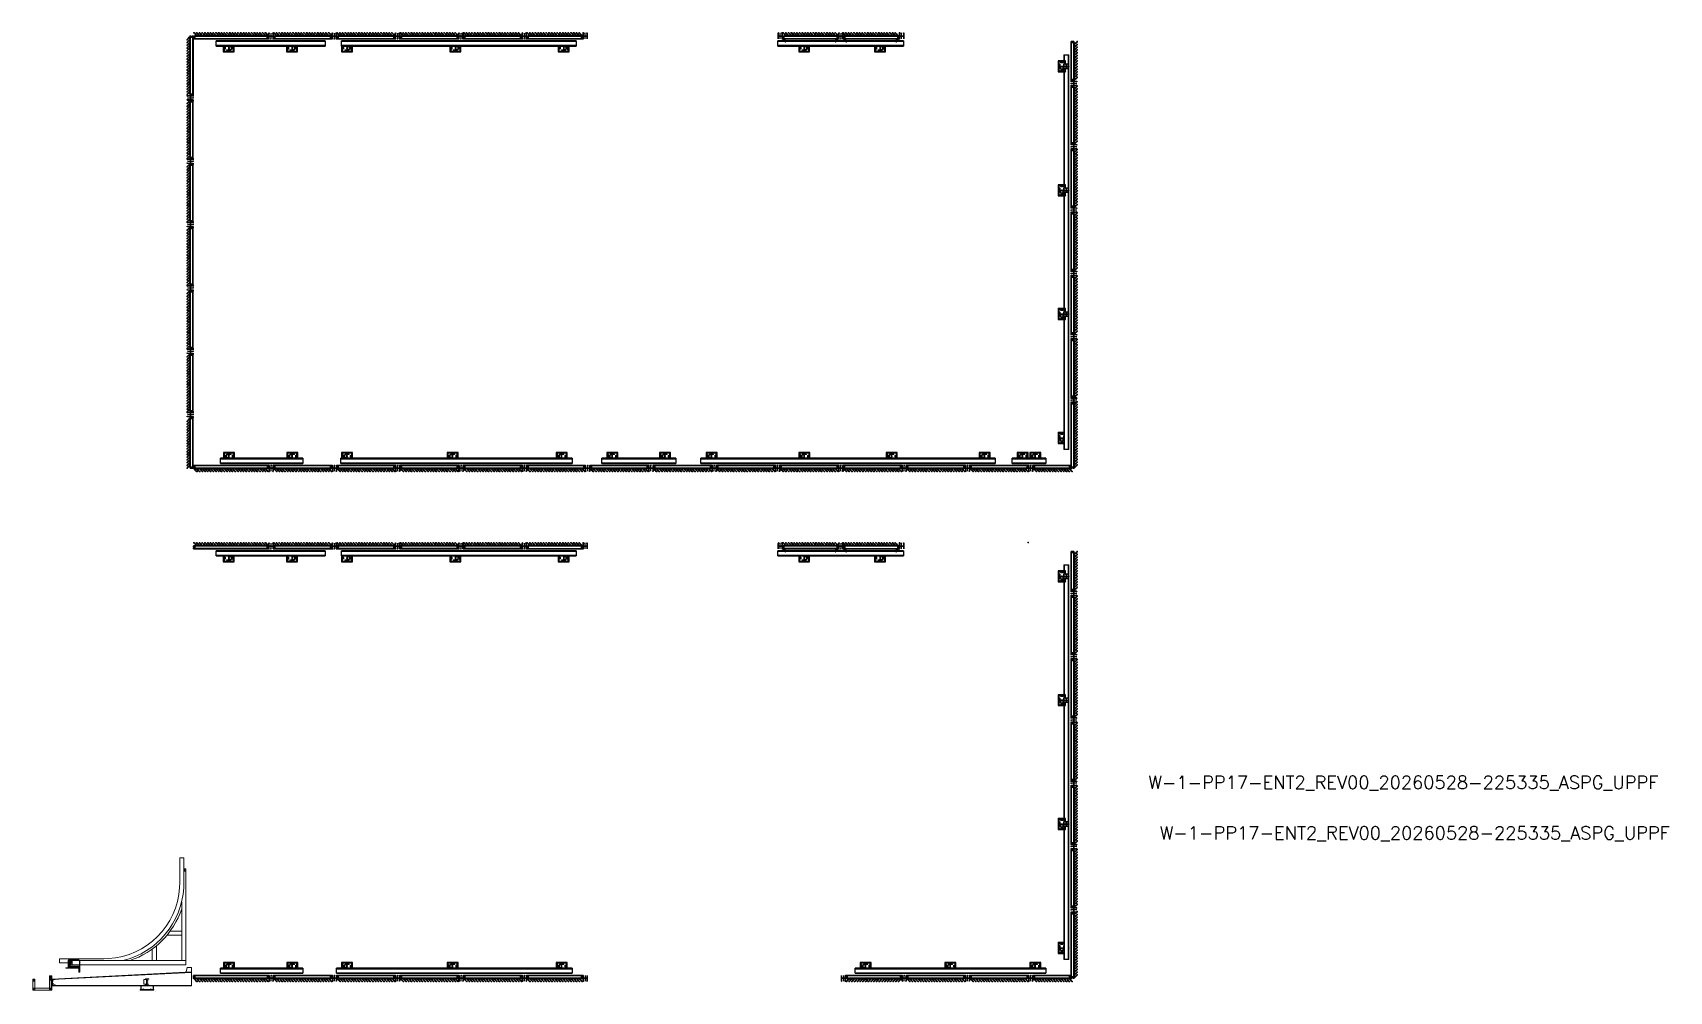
# Model space of a CAD drawing. Header units: millimetres. Extents: x -4391136 to -1798569, y -886572 to -291056.
# Drawn here: x -2256710 to -2217932, y -365863 to -343159 of the extents above; entities that cross this region are included whole.
import ezdxf

# ---------------------------------------------------------------- set-up
doc = ezdxf.new("R2010")
doc.units = ezdxf.units.MM
for name, pattern in [('CENTER', [50.8, 31.75, -6.35, 6.35, -6.35]), ('HIDDEN', [0.375, 0.25, -0.125]), ('XKITLINE00', [0]), ('XKITLINE02', [4, 2, -2])]:
    doc.linetypes.add(name, pattern=pattern)
for name, color, linetype in [('000 - CONCRETE_EX_BUILDING_CUT_COLOR_1', 1, 'Continuous'), ('000 - STRUCTURE_STEEL_ACCESORIES_HATCH_', 251, 'Continuous'), ('000 - STRUCTURE_STEEL_ACCESORIES_HIDDEN_', 251, 'Continuous'), ('000 - STRUCTURE_STEEL_ACCESORIES_MAIN_COLOR_1', 2, 'Continuous'), ('000 - STRUCTURE_STEEL_ACCESORIES_MAIN_COLOR_2', 1, 'Continuous'), ('000 - STRUCTURE_STEEL_ACCESORIES_WIPEOUT_', 250, 'Continuous'), ('000 - STRUCTURE_STEEL_FRAMING_CUT_COLOR_4', 4, 'Continuous'), ('000 - STRUCTURE_STEEL_FRAMING_HIDDEN_', 251, 'Continuous'), ('000 - STRUCTURE_STEEL_FRAMING_SUB_COLOR_2', 1, 'Continuous'), ('000 - STRUCTURE_STEEL_FRAMING_WIPEOUT_', 250, 'Continuous'), ('010 - ASPG_ACCESSORIES_HATCH_', 251, 'Continuous'), ('010 - ASPG_ACCESSORIES_MAIN_COLOR_1', 1, 'Continuous'), ('010 - ASPG_ACCESSORIES_SUB_COLOR_1', 2, 'Continuous'), ('010 - ASPG_ACCESSORIES_SUB_COLOR_2', 2, 'Continuous'), ('010 - ASPG_ACCESSORIES_SYMBOL_', 251, 'Continuous'), ('010 - ASPG_ACCESSORIES_WIPEOUT_', 250, 'Continuous'), ('010 - ASPG_EXTR_MAIN_COLOR_2', 2, 'Continuous'), ('010 - ASPG_FASTERN_MAIN_COLOR_1', 1, 'Continuous'), ('010 - ASPG_FASTERN_SUB_COLOR_2', 2, 'Continuous'), ('010 - ASPG_FASTERN_SUB_COLOR_3', 3, 'Continuous'), ('010 - ASPG_FRAMING_CUT_COLOR_4', 4, 'Continuous'), ('010 - ASPG_FRAMING_HATCH_', 251, 'Continuous'), ('010 - ASPG_FRAMING_MAIN_COLOR_1', 1, 'Continuous'), ('010 - ASPG_FRAMING_MAIN_COLOR_2', 2, 'Continuous'), ('010 - ASPG_FRAMING_SUB_COLOR_2', 2, 'Continuous'), ('010 - ASPG_FRAMING_WIPEOUT_', 250, 'Continuous'), ('_PP-Dim', 1, 'Continuous'), ('BOLT & SCREW', 251, 'Continuous'), ('Center Line', 1, 'CENTER'), ('DIM', 1, 'Continuous')]:
    doc.layers.add(name, color=color, linetype=linetype)
for name, color, linetype, plot in [('000 - STRUCTURE_STEEL_FRAMING_DEF_SUB', 250, 'Continuous', False), ('010 - ASPG_EXTR_DEF_SUB', 250, 'Continuous', False), ('010 - ASPG_FASTERN_DEF_SUB', 250, 'Continuous', False), ('010 - ASPG_FRAMING_DEF_SUB', 250, 'Continuous', False)]:
    doc.layers.add(name, color=color, linetype=linetype, plot=plot)
doc.layers.add('12-GRID', color=1, linetype='CENTER', lineweight=13)
doc.layers.add('SCREW', color=8, linetype='Continuous', lineweight=5)
doc.styles.add('Annotative', font='romans.shx')
pattern_1 = [(270, (1257419.24324, -520041.6224), (0.65495992507, -1.1344238721), [0.7562825814, -1.5125651628]), (30, (1257419.24324, -520041.6224), (0.65495992936, 1.1344238696), [0.7562825814, -1.5125651628]), (330, (1257419.24324, -520041.6224), (1.30991985442, -2.48e-09), [-1.5125651628, 0.7562825814])]
pattern_2 = [(315, (1257419.4929, -520021.6224), (1.3369313545, 1.3369313545), []), (45, (1257419.4929, -520021.6224), (-1.3369313545, 1.3369313545), [])]
pattern_3 = [(270, (1257419.4425, -520043.9224), (0.65495992507, -1.1344238721), [0.7562825814, -1.5125651628]), (30, (1257419.4425, -520043.9224), (0.65495992936, 1.1344238696), [0.7562825814, -1.5125651628]), (330, (1257419.4425, -520043.9224), (1.30991985442, -2.48e-09), [-1.5125651628, 0.7562825814])]
pattern_4 = [(315, (1257419.1929, -520023.9224), (1.3369313545, 1.3369313545), []), (45, (1257419.1929, -520023.9224), (-1.3369313545, 1.3369313545), [])]
pattern_5 = [(45, (68845973.911, -106253.634), (-4.0411152545, 4.0411152545), []), (45, (68845976.6053, -106253.634), (-4.0411152545, 4.0411152545), [])]

msp = doc.modelspace()

# ---------------------------------------------------------------- texts
at = {"char_height": 309.524, "width": 14547.619, "attachment_point": 1, "style": 'Annotative'}
for insert in [(-2230274, -360761.4), (-2230003.1, -361957.4)]:
    msp.add_mtext('W-1-PP17-ENT2_REV00_20260528-225335_ASPG_UPPF', dxfattribs=dict(at, insert=insert))

# ---------------------------------------------------------------- blocks, each defined once
blk = doc.blocks.new('canu')
at = {"layer": '000 - CONCRETE_EX_BUILDING_CUT_COLOR_1', "linetype": 'XKITLINE00', "lineweight": 0}
for points in [[(663603.47, 1524735.008), (663603.47, 1524734.996), (663603.451, 1524734.996), (663603.451, 1524735.008)], [(663603.47, 1524735.008), (663603.47, 1524734.996), (663603.451, 1524734.996), (663603.451, 1524735.008)], [(663603.464, 1524734.996), (663603.464, 1524735.008), (663603.478, 1524735.008), (663603.478, 1524734.996)], [(663603.464, 1524734.996), (663603.464, 1524735.008), (663603.478, 1524735.008), (663603.478, 1524734.996)], [(663603.624, 1524734.996), (663603.624, 1524735.008), (663603.638, 1524735.008), (663603.638, 1524734.996)], [(663603.624, 1524734.996), (663603.624, 1524735.008), (663603.638, 1524735.008), (663603.638, 1524734.996)], [(663603.65, 1524735.008), (663603.65, 1524734.996), (663603.631, 1524734.996), (663603.631, 1524735.008)], [(663603.65, 1524735.008), (663603.65, 1524734.996), (663603.631, 1524734.996), (663603.631, 1524735.008)]]:
    blk.add_hatch(color=256, dxfattribs=at).paths.add_polyline_path(points, flags=17)
for p, q in [((663604.426, 1524737.843), (663604.468, 1524737.862)), ((663604.471, 1524737.816), (663604.471, 1524735.693)), ((663604.371, 1524737.084), (663604.371, 1524735.693)), ((663604.02, 1524736.293), (663604.371, 1524736.293)), ((663604.098, 1524736.393), (663604.371, 1524736.393)), ((663603.671, 1524735.693), (663603.671, 1524735.966)), ((663603.771, 1524735.693), (663603.771, 1524736.044)), ((663601.242, 1524735.283), (663601.242, 1524735.333)), ((663601.242, 1524735.333), (663601.242, 1524735.333)), ((663601.242, 1524735.333), (663601.292, 1524735.333)), ((663601.292, 1524735.333), (663601.292, 1524735.283)), ((663601.302, 1524735.258), (663604.601, 1524735.431)), ((663601.303, 1524735.243), (663604.601, 1524735.416)), ((663601.681, 1524735.524), (663601.625, 1524735.524)), ((663601.625, 1524735.518), (663601.625, 1524735.524)), ((663601.625, 1524735.518), (663601.708, 1524735.518)), ((663601.628, 1524735.522), (663601.683, 1524735.522)), ((663601.628, 1524735.522), (663601.628, 1524735.521)), ((663601.628, 1524735.521), (663601.628, 1524735.521)), ((663601.628, 1524735.521), (663601.706, 1524735.521)), ((663601.681, 1524735.708), (663601.701, 1524735.708)), ((663601.681, 1524735.708), (663601.681, 1524735.638)), ((663601.681, 1524735.638), (663601.681, 1524735.524)), ((663601.683, 1524735.706), (663601.701, 1524735.706)), ((663601.683, 1524735.706), (663601.683, 1524735.638)), ((663601.683, 1524735.638), (663601.683, 1524735.522)), ((663601.683, 1524735.522), (663601.683, 1524735.522)), ((663601.701, 1524735.718), (663601.701, 1524735.718)), ((663601.726, 1524735.718), (663601.701, 1524735.718)), ((663601.701, 1524735.718), (663601.701, 1524735.693)), ((663601.701, 1524735.708), (663601.701, 1524735.706)), ((663601.701, 1524735.706), (663601.701, 1524735.706)), ((663601.701, 1524735.693), (663601.726, 1524735.693)), ((663601.701, 1524735.693), (663601.701, 1524735.693)), ((663601.701, 1524735.693), (663601.726, 1524735.693)), ((663601.701, 1524735.563), (663601.701, 1524735.693)), ((663601.701, 1524735.693), (663601.701, 1524735.638)), ((663601.701, 1524735.638), (663601.701, 1524735.563)), ((663601.701, 1524735.563), (663601.701, 1524735.563)), ((663601.726, 1524735.563), (663601.701, 1524735.563)), ((663601.701, 1524735.563), (663601.701, 1524735.538)), ((663601.701, 1524735.563), (663601.701, 1524735.563)), ((663601.701, 1524735.563), (663601.726, 1524735.563)), ((663601.701, 1524735.563), (663601.701, 1524735.563)), ((663601.701, 1524735.538), (663601.726, 1524735.538)), ((663601.703, 1524735.695), (663601.724, 1524735.716)), ((663601.703, 1524735.716), (663601.724, 1524735.695)), ((663601.724, 1524735.695), (663601.703, 1524735.716)), ((663601.703, 1524735.695), (663601.724, 1524735.716)), ((663601.703, 1524735.716), (663601.703, 1524735.716)), ((663601.703, 1524735.695), (663601.703, 1524735.716)), ((663601.703, 1524735.716), (663601.724, 1524735.716)), ((663601.703, 1524735.695), (663601.703, 1524735.695)), ((663601.724, 1524735.695), (663601.703, 1524735.695)), ((663601.703, 1524735.563), (663601.703, 1524735.693)), ((663601.703, 1524735.693), (663601.703, 1524735.563)), ((663601.703, 1524735.561), (663601.703, 1524735.561)), ((663601.703, 1524735.54), (663601.703, 1524735.561)), ((663601.703, 1524735.561), (663601.724, 1524735.561)), ((663601.703, 1524735.54), (663601.724, 1524735.561)), ((663601.703, 1524735.561), (663601.724, 1524735.54)), ((663601.724, 1524735.54), (663601.703, 1524735.561)), ((663601.703, 1524735.54), (663601.724, 1524735.561)), ((663601.703, 1524735.54), (663601.703, 1524735.54)), ((663601.724, 1524735.54), (663601.703, 1524735.54)), ((663601.708, 1524735.538), (663601.706, 1524735.538)), ((663601.706, 1524735.521), (663601.706, 1524735.538)), ((663601.708, 1524735.518), (663601.708, 1524735.538)), ((663601.718, 1524735.518), (663601.718, 1524735.538)), ((663601.718, 1524735.538), (663601.721, 1524735.538)), ((663601.718, 1524735.518), (663601.934, 1524735.518)), ((663601.721, 1524735.538), (663601.721, 1524735.521)), ((663601.721, 1524735.521), (663601.721, 1524735.521)), ((663601.721, 1524735.521), (663601.936, 1524735.521)), ((663601.724, 1524735.716), (663601.724, 1524735.716)), ((663601.724, 1524735.716), (663601.724, 1524735.695)), ((663601.724, 1524735.695), (663601.724, 1524735.695)), ((663601.724, 1524735.563), (663601.724, 1524735.693)), ((663601.724, 1524735.563), (663601.724, 1524735.693)), ((663601.724, 1524735.561), (663601.724, 1524735.561)), ((663601.724, 1524735.561), (663601.724, 1524735.54)), ((663601.724, 1524735.54), (663601.724, 1524735.54)), ((663601.726, 1524735.693), (663601.726, 1524735.718)), ((663601.726, 1524735.693), (663601.726, 1524735.718)), ((663601.726, 1524735.718), (663601.726, 1524735.718)), ((663601.726, 1524735.718), (663601.726, 1524735.693)), ((663601.726, 1524735.718), (663601.909, 1524735.718)), ((663601.726, 1524735.716), (663601.726, 1524735.716)), ((663601.909, 1524735.716), (663601.726, 1524735.716)), ((663601.726, 1524735.695), (663601.726, 1524735.695)), ((663601.726, 1524735.695), (663601.909, 1524735.695)), ((663601.726, 1524735.693), (663601.726, 1524735.693)), ((663601.776, 1524735.693), (663601.726, 1524735.693)), ((663601.726, 1524735.693), (663601.726, 1524735.638)), ((663601.726, 1524735.693), (663601.726, 1524735.693)), ((663601.726, 1524735.693), (663601.909, 1524735.693)), ((663601.726, 1524735.693), (663601.726, 1524735.638)), ((663601.726, 1524735.563), (663601.726, 1524735.693)), ((663601.726, 1524735.638), (663601.726, 1524735.593)), ((663601.726, 1524735.638), (663601.726, 1524735.563)), ((663601.726, 1524735.593), (663601.776, 1524735.593)), ((663601.726, 1524735.538), (663601.726, 1524735.563)), ((663601.726, 1524735.538), (663601.726, 1524735.563)), ((663601.726, 1524735.563), (663601.726, 1524735.563)), ((663601.909, 1524735.563), (663601.726, 1524735.563)), ((663601.726, 1524735.563), (663601.726, 1524735.538)), ((663601.726, 1524735.563), (663601.726, 1524735.563)), ((663601.726, 1524735.561), (663601.726, 1524735.561)), ((663601.909, 1524735.561), (663601.726, 1524735.561)), ((663601.726, 1524735.54), (663601.726, 1524735.54)), ((663601.726, 1524735.54), (663601.909, 1524735.54)), ((663601.726, 1524735.538), (663601.726, 1524735.538)), ((663601.726, 1524735.538), (663601.909, 1524735.538)), ((663601.726, 1524735.538), (663601.726, 1524735.538)), ((663601.729, 1524735.596), (663601.773, 1524735.69)), ((663601.773, 1524735.596), (663601.729, 1524735.69)), ((663601.729, 1524735.69), (663601.753, 1524735.638)), ((663601.729, 1524735.69), (663601.729, 1524735.69)), ((663601.729, 1524735.69), (663601.729, 1524735.638)), ((663601.729, 1524735.69), (663601.773, 1524735.69)), ((663601.729, 1524735.596), (663601.748, 1524735.638)), ((663601.729, 1524735.638), (663601.729, 1524735.596)), ((663601.729, 1524735.596), (663601.729, 1524735.596)), ((663601.773, 1524735.596), (663601.729, 1524735.596)), ((663601.748, 1524735.638), (663601.773, 1524735.69)), ((663601.753, 1524735.638), (663601.773, 1524735.596)), ((663601.773, 1524735.69), (663601.773, 1524735.69)), ((663601.773, 1524735.69), (663601.773, 1524735.638)), ((663601.773, 1524735.638), (663601.773, 1524735.596)), ((663601.773, 1524735.596), (663601.773, 1524735.596)), ((663601.776, 1524735.693), (663601.776, 1524735.638)), ((663601.776, 1524735.638), (663601.776, 1524735.593)), ((663601.909, 1524735.718), (663601.909, 1524735.718)), ((663601.934, 1524735.718), (663601.909, 1524735.718)), ((663601.909, 1524735.718), (663601.909, 1524735.693)), ((663601.909, 1524735.718), (663601.909, 1524735.693)), ((663601.909, 1524735.718), (663601.909, 1524735.693)), ((663601.909, 1524735.693), (663601.934, 1524735.693)), ((663601.909, 1524735.563), (663601.909, 1524735.563)), ((663601.934, 1524735.563), (663601.909, 1524735.563)), ((663601.909, 1524735.563), (663601.909, 1524735.538)), ((663601.909, 1524735.538), (663601.909, 1524735.563)), ((663601.909, 1524735.563), (663601.909, 1524735.538)), ((663601.909, 1524735.538), (663601.934, 1524735.538)), ((663601.911, 1524735.695), (663601.932, 1524735.716)), ((663601.911, 1524735.716), (663601.932, 1524735.695)), ((663601.932, 1524735.695), (663601.911, 1524735.716)), ((663601.911, 1524735.695), (663601.932, 1524735.716)), ((663601.911, 1524735.716), (663601.911, 1524735.716)), ((663601.911, 1524735.695), (663601.911, 1524735.716)), ((663601.911, 1524735.716), (663601.932, 1524735.716)), ((663601.911, 1524735.695), (663601.911, 1524735.695)), ((663601.932, 1524735.695), (663601.911, 1524735.695)), ((663601.932, 1524735.54), (663601.911, 1524735.561)), ((663601.911, 1524735.54), (663601.932, 1524735.561)), ((663601.911, 1524735.561), (663601.911, 1524735.561)), ((663601.911, 1524735.54), (663601.911, 1524735.561)), ((663601.911, 1524735.561), (663601.932, 1524735.561)), ((663601.911, 1524735.54), (663601.932, 1524735.561)), ((663601.911, 1524735.561), (663601.932, 1524735.54)), ((663601.911, 1524735.54), (663601.911, 1524735.54)), ((663601.932, 1524735.54), (663601.911, 1524735.54)), ((663601.932, 1524735.716), (663601.932, 1524735.716)), ((663601.932, 1524735.716), (663601.932, 1524735.695)), ((663601.932, 1524735.695), (663601.932, 1524735.695)), ((663601.932, 1524735.561), (663601.932, 1524735.561)), ((663601.932, 1524735.561), (663601.932, 1524735.54)), ((663601.932, 1524735.54), (663601.932, 1524735.54)), ((663601.934, 1524735.693), (663601.934, 1524735.718)), ((663601.934, 1524735.696), (663601.954, 1524735.696)), ((663601.934, 1524735.694), (663601.934, 1524735.696)), ((663601.951, 1524735.694), (663601.934, 1524735.694)), ((663601.934, 1524735.538), (663601.934, 1524735.563)), ((663601.934, 1524735.518), (663601.934, 1524735.418)), ((663601.934, 1524735.418), (663601.954, 1524735.418)), ((663601.936, 1524735.521), (663601.936, 1524735.421)), ((663601.936, 1524735.421), (663601.936, 1524735.421)), ((663601.936, 1524735.421), (663601.951, 1524735.421)), ((663601.951, 1524735.694), (663601.951, 1524735.638)), ((663601.951, 1524735.694), (663601.951, 1524735.694)), ((663601.951, 1524735.638), (663601.951, 1524735.421)), ((663601.954, 1524735.696), (663601.954, 1524735.638)), ((663601.954, 1524735.638), (663601.954, 1524735.418)), ((663600.892, 1524735.258), (663600.842, 1524735.258)), ((663600.842, 1524735.258), (663600.842, 1524735.208)), ((663600.842, 1524735.043), (663600.842, 1524735.258)), ((663600.842, 1524735.258), (663600.842, 1524735.258)), ((663600.842, 1524735.258), (663600.845, 1524735.258)), ((663600.842, 1524735.258), (663600.842, 1524735.043)), ((663600.842, 1524735.208), (663600.892, 1524735.208)), ((663600.892, 1524735.043), (663600.842, 1524735.043)), ((663600.842, 1524734.993), (663600.842, 1524735.043)), ((663600.842, 1524735.04), (663600.842, 1524735.043)), ((663600.842, 1524735.043), (663600.842, 1524735.043)), ((663600.842, 1524735.043), (663601.292, 1524735.043)), ((663600.842, 1524735.043), (663600.842, 1524735.04)), ((663600.842, 1524735.043), (663600.842, 1524735.043)), ((663600.842, 1524735.043), (663600.845, 1524735.043)), ((663600.842, 1524735.043), (663600.842, 1524735.043)), ((663600.842, 1524735.04), (663600.842, 1524735.04)), ((663601.292, 1524735.04), (663600.842, 1524735.04)), ((663600.842, 1524735.04), (663600.842, 1524734.996)), ((663600.842, 1524735.04), (663600.842, 1524735.04)), ((663600.842, 1524734.996), (663600.842, 1524734.996)), ((663600.842, 1524734.993), (663600.842, 1524734.996)), ((663600.842, 1524734.996), (663601.292, 1524734.996)), ((663600.842, 1524734.996), (663600.842, 1524734.993)), ((663600.842, 1524734.993), (663600.892, 1524734.993)), ((663600.842, 1524734.993), (663600.842, 1524734.993)), ((663601.292, 1524734.993), (663600.842, 1524734.993)), ((663600.842, 1524734.993), (663600.842, 1524734.993)), ((663600.845, 1524735.258), (663600.845, 1524735.258)), ((663600.845, 1524735.258), (663600.845, 1524735.043)), ((663600.845, 1524735.258), (663600.892, 1524735.258)), ((663600.845, 1524735.043), (663600.845, 1524735.258)), ((663600.845, 1524735.211), (663600.889, 1524735.255)), ((663600.845, 1524735.255), (663600.889, 1524735.211)), ((663600.889, 1524735.211), (663600.845, 1524735.255)), ((663600.845, 1524735.211), (663600.889, 1524735.255)), ((663600.845, 1524735.255), (663600.845, 1524735.255)), ((663600.845, 1524735.255), (663600.845, 1524735.211)), ((663600.845, 1524735.255), (663600.889, 1524735.255)), ((663600.845, 1524735.211), (663600.845, 1524735.211)), ((663600.889, 1524735.211), (663600.845, 1524735.211)), ((663600.845, 1524735.043), (663600.845, 1524735.043)), ((663600.845, 1524735.043), (663600.889, 1524735.043)), ((663600.845, 1524734.996), (663600.889, 1524735.04)), ((663600.845, 1524735.04), (663600.889, 1524734.996)), ((663600.889, 1524734.996), (663600.845, 1524735.04)), ((663600.845, 1524734.996), (663600.889, 1524735.04)), ((663600.845, 1524735.04), (663600.845, 1524735.04)), ((663600.845, 1524735.04), (663600.845, 1524734.996)), ((663600.845, 1524735.04), (663600.889, 1524735.04)), ((663600.845, 1524734.996), (663600.845, 1524734.996)), ((663600.889, 1524734.996), (663600.845, 1524734.996)), ((663600.889, 1524735.043), (663600.889, 1524735.258)), ((663600.889, 1524735.043), (663600.889, 1524735.258)), ((663600.889, 1524735.255), (663600.889, 1524735.255)), ((663600.889, 1524735.255), (663600.889, 1524735.211)), ((663600.889, 1524735.211), (663600.889, 1524735.211)), ((663600.889, 1524735.043), (663600.889, 1524735.043)), ((663600.889, 1524735.043), (663600.892, 1524735.043)), ((663600.889, 1524735.04), (663600.889, 1524735.04)), ((663600.889, 1524735.04), (663600.889, 1524734.996)), ((663600.889, 1524734.996), (663600.889, 1524734.996)), ((663600.892, 1524735.208), (663600.892, 1524735.258)), ((663600.892, 1524735.043), (663600.892, 1524735.258)), ((663600.892, 1524735.043), (663600.892, 1524735.258)), ((663600.892, 1524735.208), (663600.892, 1524735.208)), ((663600.892, 1524734.993), (663600.892, 1524735.043)), ((663600.892, 1524735.043), (663600.892, 1524735.043)), ((663600.892, 1524734.993), (663600.892, 1524734.993)), ((663601.242, 1524735.043), (663601.242, 1524735.283)), ((663601.242, 1524735.283), (663601.242, 1524735.283)), ((663601.242, 1524735.283), (663601.245, 1524735.283)), ((663601.242, 1524735.283), (663601.242, 1524735.043)), ((663601.292, 1524735.283), (663601.242, 1524735.283)), ((663601.292, 1524735.283), (663601.242, 1524735.283)), ((663601.242, 1524735.283), (663601.242, 1524735.233)), ((663601.242, 1524735.233), (663601.292, 1524735.233)), ((663601.242, 1524735.043), (663601.242, 1524735.043)), ((663601.242, 1524735.043), (663601.245, 1524735.043)), ((663601.242, 1524735.043), (663601.242, 1524735.043)), ((663601.292, 1524735.043), (663601.242, 1524735.043)), ((663601.242, 1524734.993), (663601.242, 1524735.043)), ((663601.242, 1524734.993), (663601.292, 1524734.993)), ((663601.245, 1524735.33), (663601.289, 1524735.33)), ((663601.245, 1524735.286), (663601.289, 1524735.33)), ((663601.245, 1524735.33), (663601.289, 1524735.286)), ((663601.245, 1524735.33), (663601.289, 1524735.286)), ((663601.245, 1524735.286), (663601.289, 1524735.33)), ((663601.245, 1524735.33), (663601.245, 1524735.286)), ((663601.245, 1524735.286), (663601.245, 1524735.286)), ((663601.245, 1524735.286), (663601.289, 1524735.286)), ((663601.245, 1524735.283), (663601.245, 1524735.043)), ((663601.245, 1524735.043), (663601.245, 1524735.283)), ((663601.245, 1524735.283), (663601.289, 1524735.283)), ((663601.245, 1524735.283), (663601.245, 1524735.283)), ((663601.245, 1524735.236), (663601.289, 1524735.28)), ((663601.245, 1524735.28), (663601.289, 1524735.236)), ((663601.289, 1524735.236), (663601.245, 1524735.28)), ((663601.245, 1524735.236), (663601.289, 1524735.28)), ((663601.245, 1524735.28), (663601.245, 1524735.28)), ((663601.245, 1524735.28), (663601.245, 1524735.236)), ((663601.245, 1524735.28), (663601.289, 1524735.28)), ((663601.245, 1524735.236), (663601.245, 1524735.236)), ((663601.289, 1524735.236), (663601.245, 1524735.236)), ((663601.245, 1524735.043), (663601.245, 1524735.043)), ((663601.245, 1524735.043), (663601.289, 1524735.043)), ((663601.245, 1524734.996), (663601.289, 1524735.04)), ((663601.245, 1524735.04), (663601.289, 1524734.996)), ((663601.289, 1524734.996), (663601.245, 1524735.04)), ((663601.245, 1524734.996), (663601.289, 1524735.04)), ((663601.245, 1524735.04), (663601.245, 1524735.04)), ((663601.245, 1524735.04), (663601.245, 1524734.996)), ((663601.245, 1524735.04), (663601.289, 1524735.04)), ((663601.245, 1524734.996), (663601.245, 1524734.996)), ((663601.289, 1524734.996), (663601.245, 1524734.996)), ((663601.284, 1524735.211), (663601.332, 1524735.211)), ((663601.284, 1524735.151), (663601.332, 1524735.151)), ((663601.289, 1524735.286), (663601.289, 1524735.33)), ((663601.289, 1524735.33), (663601.289, 1524735.33)), ((663601.289, 1524735.283), (663601.289, 1524735.283)), ((663601.289, 1524735.283), (663601.292, 1524735.283)), ((663601.289, 1524735.043), (663601.289, 1524735.283)), ((663601.289, 1524735.043), (663601.289, 1524735.283)), ((663601.289, 1524735.28), (663601.289, 1524735.28)), ((663601.289, 1524735.28), (663601.289, 1524735.236)), ((663601.289, 1524735.236), (663601.289, 1524735.236)), ((663601.289, 1524735.043), (663601.289, 1524735.043)), ((663601.289, 1524735.043), (663601.292, 1524735.043)), ((663601.289, 1524735.04), (663601.289, 1524735.04)), ((663601.289, 1524735.04), (663601.289, 1524734.996)), ((663601.289, 1524734.996), (663601.289, 1524734.996)), ((663601.292, 1524735.043), (663601.292, 1524735.283)), ((663601.292, 1524735.043), (663601.292, 1524735.283)), ((663601.292, 1524735.233), (663601.292, 1524735.283)), ((663601.292, 1524735.283), (663601.292, 1524735.283)), ((663601.292, 1524735.258), (663601.302, 1524735.258)), ((663601.292, 1524735.098), (663601.292, 1524735.258)), ((663601.292, 1524735.258), (663601.292, 1524735.258)), ((663601.292, 1524735.258), (663601.292, 1524735.233)), ((663601.292, 1524735.258), (663601.292, 1524735.258)), ((663601.292, 1524735.258), (663601.292, 1524735.258)), ((663601.292, 1524735.233), (663601.302, 1524735.233)), ((663601.292, 1524735.233), (663601.292, 1524735.233)), ((663601.292, 1524735.218), (663601.302, 1524735.218)), ((663601.292, 1524735.204), (663601.302, 1524735.204)), ((663601.292, 1524735.158), (663601.302, 1524735.158)), ((663601.292, 1524735.144), (663601.302, 1524735.144)), ((663601.292, 1524735.128), (663601.292, 1524735.098)), ((663601.292, 1524735.128), (663601.302, 1524735.128)), ((663601.292, 1524735.098), (663601.302, 1524735.098)), ((663601.292, 1524735.098), (663601.292, 1524735.098)), ((663601.292, 1524735.098), (663601.292, 1524735.098)), ((663601.292, 1524735.043), (663601.292, 1524735.043)), ((663601.292, 1524734.993), (663601.292, 1524735.043)), ((663601.292, 1524735.043), (663601.292, 1524735.043)), ((663601.292, 1524735.043), (663601.292, 1524735.04)), ((663601.292, 1524735.04), (663601.292, 1524735.043)), ((663601.292, 1524735.04), (663601.292, 1524735.04)), ((663601.292, 1524735.04), (663601.292, 1524734.996)), ((663601.292, 1524734.996), (663601.292, 1524734.996)), ((663601.292, 1524734.996), (663601.292, 1524734.993)), ((663601.292, 1524734.996), (663601.292, 1524734.993)), ((663601.292, 1524734.993), (663601.292, 1524734.993)), ((663601.292, 1524734.993), (663601.292, 1524734.993)), ((663601.302, 1524735.258), (663601.302, 1524735.258)), ((663601.302, 1524735.258), (663601.302, 1524735.098)), ((663601.302, 1524735.233), (663601.302, 1524735.258)), ((663601.377, 1524735.258), (663601.302, 1524735.258)), ((663601.302, 1524735.108), (663601.302, 1524735.258)), ((663601.303, 1524735.243), (663601.302, 1524735.258)), ((663601.302, 1524735.258), (663601.302, 1524735.258)), ((663601.302, 1524735.258), (663601.303, 1524735.243)), ((663601.302, 1524735.243), (663601.303, 1524735.243)), ((663601.302, 1524735.243), (663601.302, 1524735.108)), ((663601.302, 1524735.108), (663601.302, 1524735.243)), ((663601.302, 1524735.218), (663601.308, 1524735.218)), ((663601.302, 1524735.204), (663601.308, 1524735.204)), ((663601.302, 1524735.158), (663601.308, 1524735.158)), ((663601.302, 1524735.144), (663601.308, 1524735.144)), ((663601.302, 1524735.098), (663601.302, 1524735.128)), ((663601.302, 1524735.128), (663601.302, 1524735.128)), ((663601.302, 1524735.108), (663601.377, 1524735.108)), ((663601.302, 1524735.108), (663604.601, 1524735.108)), ((663601.302, 1524735.108), (663601.302, 1524735.098)), ((663601.302, 1524735.108), (663601.302, 1524735.108)), ((663601.302, 1524735.098), (663601.302, 1524735.108)), ((663601.302, 1524735.098), (663601.302, 1524735.098)), ((663604.601, 1524735.098), (663601.302, 1524735.098)), ((663601.302, 1524735.098), (663601.302, 1524735.098)), ((663601.303, 1524735.243), (663601.303, 1524735.243)), ((663601.308, 1524735.248), (663601.308, 1524735.118)), ((663601.308, 1524735.248), (663601.377, 1524735.248)), ((663601.377, 1524735.118), (663601.308, 1524735.118)), ((663601.377, 1524735.248), (663601.377, 1524735.258)), ((663601.377, 1524735.108), (663601.377, 1524735.118)), ((663603.351, 1524734.968), (663603.351, 1524734.968)), ((663603.351, 1524734.968), (663603.351, 1524734.968)), ((663603.391, 1524735.008), (663603.711, 1524735.008)), ((663603.391, 1524734.996), (663603.391, 1524735.008)), ((663603.391, 1524735.008), (663603.391, 1524735.008)), ((663603.391, 1524735.008), (663603.391, 1524734.996)), ((663603.391, 1524734.996), (663603.711, 1524734.996)), ((663603.391, 1524734.996), (663603.391, 1524734.996)), ((663603.401, 1524735.008), (663603.401, 1524735.098)), ((663603.401, 1524735.098), (663603.401, 1524735.098)), ((663603.401, 1524735.098), (663603.692, 1524735.098)), ((663603.401, 1524735.008), (663603.401, 1524735.098)), ((663603.401, 1524735.098), (663603.401, 1524735.098)), ((663603.401, 1524735.008), (663603.401, 1524735.008)), ((663603.401, 1524735.008), (663603.701, 1524735.008)), ((663603.401, 1524735.008), (663603.401, 1524735.008)), ((663603.41, 1524735.008), (663603.41, 1524735.098)), ((663603.41, 1524735.008), (663603.41, 1524735.098)), ((663603.41, 1524735.008), (663603.41, 1524735.098)), ((663603.41, 1524735.008), (663603.41, 1524735.098)), ((663603.41, 1524735.008), (663603.41, 1524735.008)), ((663603.451, 1524734.996), (663603.451, 1524735.008)), ((663603.451, 1524734.996), (663603.451, 1524735.008)), ((663603.461, 1524734.985), (663603.461, 1524735.036)), ((663603.461, 1524734.985), (663603.461, 1524735.036)), ((663603.464, 1524735.008), (663603.464, 1524734.996)), ((663603.464, 1524735.008), (663603.464, 1524734.996)), ((663603.47, 1524734.996), (663603.47, 1524735.008)), ((663603.47, 1524734.996), (663603.47, 1524735.008)), ((663603.471, 1524735.008), (663603.471, 1524734.996)), ((663603.471, 1524735.008), (663603.471, 1524734.996)), ((663603.474, 1524735.133), (663603.474, 1524735.243)), ((663603.474, 1524735.243), (663603.549, 1524735.243)), ((663603.474, 1524735.133), (663603.474, 1524735.243)), ((663603.474, 1524735.243), (663603.549, 1524735.243)), ((663603.474, 1524735.133), (663603.474, 1524735.243)), ((663603.474, 1524735.243), (663603.474, 1524735.133)), ((663603.474, 1524735.133), (663603.549, 1524735.133)), ((663603.474, 1524735.133), (663603.549, 1524735.133)), ((663603.478, 1524735.008), (663603.478, 1524734.996)), ((663603.478, 1524735.008), (663603.478, 1524734.996)), ((663603.514, 1524735.263), (663603.589, 1524735.263)), ((663603.514, 1524735.256), (663603.514, 1524735.263)), ((663603.514, 1524735.256), (663603.549, 1524735.256)), ((663603.549, 1524735.12), (663603.514, 1524735.12)), ((663603.514, 1524735.113), (663603.514, 1524735.12)), ((663603.514, 1524735.113), (663603.589, 1524735.113)), ((663603.532, 1524735.213), (663603.58, 1524735.213)), ((663603.532, 1524735.163), (663603.58, 1524735.163)), ((663603.54, 1524735.133), (663603.54, 1524735.243)), ((663603.54, 1524735.133), (663603.54, 1524735.243)), ((663603.54, 1524735.133), (663603.54, 1524735.243)), ((663603.54, 1524735.133), (663603.54, 1524735.243)), ((663603.54, 1524735.221), (663603.549, 1524735.221)), ((663603.54, 1524735.206), (663603.549, 1524735.206)), ((663603.54, 1524735.171), (663603.549, 1524735.171)), ((663603.54, 1524735.156), (663603.549, 1524735.156)), ((663603.549, 1524735.256), (663603.549, 1524735.12)), ((663603.549, 1524735.133), (663603.549, 1524735.243)), ((663603.549, 1524735.243), (663603.549, 1524735.133)), ((663603.549, 1524735.243), (663603.549, 1524735.133)), ((663603.549, 1524735.133), (663603.549, 1524735.243)), ((663603.549, 1524735.221), (663603.554, 1524735.221)), ((663603.549, 1524735.206), (663603.554, 1524735.206)), ((663603.549, 1524735.171), (663603.554, 1524735.171)), ((663603.549, 1524735.156), (663603.554, 1524735.156)), ((663603.554, 1524735.12), (663603.554, 1524735.256)), ((663603.554, 1524735.256), (663603.589, 1524735.256)), ((663603.589, 1524735.12), (663603.554, 1524735.12)), ((663603.589, 1524735.256), (663603.589, 1524735.263)), ((663603.589, 1524735.113), (663603.589, 1524735.12)), ((663603.624, 1524735.008), (663603.624, 1524734.996)), ((663603.624, 1524735.008), (663603.624, 1524734.996)), ((663603.631, 1524735.008), (663603.631, 1524734.996)), ((663603.631, 1524735.008), (663603.631, 1524734.996)), ((663603.631, 1524734.996), (663603.631, 1524735.008)), ((663603.631, 1524734.996), (663603.631, 1524735.008)), ((663603.638, 1524735.008), (663603.638, 1524734.996)), ((663603.638, 1524735.008), (663603.638, 1524734.996)), ((663603.641, 1524734.985), (663603.641, 1524735.036)), ((663603.641, 1524734.985), (663603.641, 1524735.036)), ((663603.65, 1524734.996), (663603.65, 1524735.008)), ((663603.65, 1524734.996), (663603.65, 1524735.008)), ((663603.692, 1524735.098), (663603.692, 1524735.098)), ((663603.692, 1524735.008), (663603.692, 1524735.098)), ((663603.692, 1524735.098), (663603.701, 1524735.098)), ((663603.692, 1524735.008), (663603.692, 1524735.098)), ((663603.692, 1524735.008), (663603.692, 1524735.098)), ((663603.692, 1524735.008), (663603.692, 1524735.098)), ((663603.692, 1524735.008), (663603.692, 1524735.008)), ((663603.701, 1524735.008), (663603.701, 1524735.098)), ((663603.701, 1524735.098), (663603.701, 1524735.098)), ((663603.701, 1524735.008), (663603.701, 1524735.098)), ((663603.701, 1524735.008), (663603.701, 1524735.008)), ((663603.711, 1524734.996), (663603.711, 1524735.008)), ((663603.711, 1524734.996), (663603.711, 1524735.008)), ((663603.751, 1524734.968), (663603.751, 1524734.968))]:
    blk.add_line(p, q, dxfattribs=at)
blk.add_lwpolyline([(663602.98, 1524735.693, 0.327722), (663604.422, 1524737.419), (663604.426, 1524737.538), (663604.426, 1524738.128), (663604.326, 1524738.128), (663604.326, 1524737.538), (663604.322, 1524737.425, -0.377868), (663602.639, 1524735.742), (663602.526, 1524735.738), (663601.476, 1524735.738), (663601.476, 1524735.638), (663601.776, 1524735.638)], format="xyb", dxfattribs=at)
for points in [[(663604.426, 1524737.866), (663604.426, 1524737.866), (663604.471, 1524737.866), (663604.471, 1524737.816), (663604.426, 1524737.816), (663604.426, 1524737.816)], [(663604.426, 1524737.862), (663604.426, 1524737.862), (663604.468, 1524737.862), (663604.468, 1524737.819), (663604.426, 1524737.819), (663604.426, 1524737.819)], [(663604.468, 1524737.819), (663604.468, 1524737.819), (663604.426, 1524737.838)], [(663604.478, 1524735.425), (663604.501, 1524735.531), (663604.601, 1524735.531), (663604.601, 1524735.098)]]:
    blk.add_lwpolyline(points, dxfattribs=at)
blk.add_lwpolyline([(663601.776, 1524735.693), (663601.776, 1524735.593), (663604.471, 1524735.593), (663604.471, 1524735.693), (663602.977, 1524735.693)], close=True, dxfattribs=at)
blk.add_arc((663602.526, 1524737.538), 1.945, 288.4525, 341.5437, dxfattribs=at)
blk = doc.blocks.new('A$C6b1181f5')
blk.add_point((0, 0))
blk = doc.blocks.new('*U3395')
at = {"layer": '12-GRID', "color": 8, "linetype": 'CENTER'}
for p, q in [((0, -6), (0, 2)), ((-4, -2), (4, -2))]:
    blk.add_line(p, q, dxfattribs=at)
at = {"layer": 'BOLT & SCREW'}
for p, q in [((-1, -2), (-2, -2)), ((-1, -2), (-2, -2)), ((0, -2), (-1, -2)), ((0, -2), (-1, -2)), ((0, -1), (0, 0)), ((0, -1), (0, 0)), ((0, -2), (0, -1)), ((0, -2), (0, -1)), ((0, -2), (1, -2)), ((0, -3), (0, -2)), ((0, -2), (0, -3)), ((0, -2), (1, -2)), ((0, -3), (0, -4)), ((0, -3), (0, -4)), ((1, -2), (2, -2)), ((1, -2), (2, -2))]:
    blk.add_line(p, q, dxfattribs=at)
for points in [[(-2, -2), (-1, -2, 0.414214), (0, -1), (0, 0), (0, 0), (0, -1, 0.414214), (1, -2), (2, -2), (2, -2), (1, -2, 0.414214), (0, -3), (0, -4), (0, -4), (0, -3, 0.414214), (-1, -2), (-2, -2)], [(0, -2, -0.414214), (0, -2), (1, -2), (1, -2), (0, -2, -0.414214), (0, -2), (0, -1), (0, -1), (0, -2, -0.414214), (0, -2), (-1, -2), (-1, -2), (0, -2, -0.414214), (0, -2), (0, -3), (0, -3)]]:
    blk.add_lwpolyline(points, format="xyb", close=True, dxfattribs=at)
blk.add_circle((0, -2), 3.5, dxfattribs=at)
blk = doc.blocks.new('000_ASPG_TYP_FILES_20260218-010703_FRAME_EXTR_')
at = {"layer": '010 - ASPG_FRAMING_HATCH_'}
h = blk.add_hatch(dxfattribs=at)
h.set_pattern_fill('ANSI32', color=256, scale=0.1, angle=180)
edge = h.paths.add_edge_path()
edge.add_line((2, 16), (2, 2))
edge.add_line((2, 2), (40, 2))
edge.add_arc((40, 2), 0.3, 0, 90, ccw=False)
edge.add_line((40, 2), (40, 0))
edge.add_arc((40, 0), 0.3, -90, 0, ccw=False)
edge.add_line((40, 0), (0, 0))
edge.add_arc((0, 0), 0.3, 180, 270, ccw=False)
edge.add_line((0, 0), (0, 18))
edge.add_arc((0, 18), 0.3, 90, 180, ccw=False)
edge.add_line((0, 18), (23, 18))
edge.add_arc((23, 19), 0.5, 270, 380.2095)
edge.add_arc((26, 20), 3.35, 182.0638, 200.2095, ccw=False)
edge.add_arc((24, 20), 0.76, 2.0638, 182.0638, ccw=False)
edge.add_arc((26, 20), 1.83, 182.0638, 447.9362)
edge.add_arc((26, 22), 0.76, 87.9362, 267.9362, ccw=False)
edge.add_arc((26, 20), 3.35, 69.7905, 87.9362, ccw=False)
edge.add_arc((27, 23), 0.5, 249.7905, 360)
edge.add_line((28, 23), (28, 27))
edge.add_line((28, 27), (28, 27))
edge.add_line((28, 27), (28, 28))
edge.add_line((28, 28), (28, 39))
edge.add_line((28, 39), (28, 39))
edge.add_line((28, 39), (28, 40))
edge.add_line((28, 40), (28, 43))
edge.add_arc((27, 43), 0.5, 0, 110.2095)
edge.add_arc((26, 46), 3.35, 272.0638, 290.2095, ccw=False)
edge.add_arc((26, 44), 0.76, 92.0638, 272.0638, ccw=False)
edge.add_arc((26, 46), 1.83, 272.0638, 537.9362)
edge.add_arc((24, 47), 0.76, 177.9362, 357.9362, ccw=False)
edge.add_arc((26, 46), 3.35, 159.7905, 177.9362, ccw=False)
edge.add_arc((23, 48), 0.5, 339.7905, 450)
edge.add_line((23, 48), (0, 48))
edge.add_arc((0, 49), 0.3, 180, 270, ccw=False)
edge.add_line((0, 49), (0, 60))
edge.add_arc((0, 60), 0.3, 90, 180, ccw=False)
edge.add_line((0, 60), (5, 60))
edge.add_line((5, 60), (5, 65))
edge.add_arc((5, 65), 0.3, 90, 180, ccw=False)
edge.add_line((5, 65), (30, 65))
edge.add_line((30, 65), (30, 64))
edge.add_arc((30, 64), 0.3, -90, 0, ccw=False)
edge.add_line((30, 63), (7, 63))
edge.add_arc((7, 63), 0.3, 90, 180)
edge.add_line((7, 63), (7, 58))
edge.add_line((7, 58), (2, 58))
edge.add_arc((2, 58), 0.3, 90, 180)
edge.add_line((2, 58), (2, 51))
edge.add_arc((2, 51), 0.3, 180, 270)
edge.add_line((2, 50), (30, 50))
edge.add_arc((30, 50), 0.3, 0, 90, ccw=False)
edge.add_line((30, 50), (30, 27))
edge.add_line((30, 27), (30, 16))
edge.add_arc((30, 16), 0.3, -90, 0, ccw=False)
edge.add_line((30, 16), (2, 16))
at = {"layer": '010 - ASPG_FRAMING_CUT_COLOR_4'}
blk.add_lwpolyline([(2, 16), (2, 2), (40, 2, -0.414214), (40, 2), (40, 0, -0.414214), (40, 0), (0, 0, -0.414214), (0, 0), (0, 18, -0.414214), (0, 18), (23, 18, 0.52173), (23, 19, -0.079342), (23, 20, -1), (24, 20, 2.296346), (26, 22, -1), (26, 23, -0.079342), (27, 23, 0.52173), (28, 23), (28, 27), (28, 27), (28, 28), (28, 39), (28, 39), (28, 40), (28, 43, 0.52173), (27, 43, -0.079342), (26, 43, -1), (26, 45, 2.296346), (24, 47, -1), (23, 47, -0.079342), (23, 48, 0.52173), (23, 48), (0, 48, -0.414214), (0, 49), (0, 60, -0.414214), (0, 60), (5, 60), (5, 65, -0.414214), (5, 65), (30, 65), (30, 64, -0.414214), (30, 63), (7, 63, 0.414214), (7, 63), (7, 58), (2, 58, 0.414214), (2, 58), (2, 51, 0.414214), (2, 50), (30, 50, -0.414214), (30, 50), (30, 27), (30, 16, -0.414214), (30, 16)], format="xyb", close=True, dxfattribs=at)
for p in [(26, 48), (26, 22)]:
    blk.add_blockref('*U3395', p)
blk = doc.blocks.new('*U3397')
at = {"layer": '010 - ASPG_FRAMING_HATCH_', "transparency": 33554585}
h = blk.add_hatch(dxfattribs=at)
h.set_pattern_fill('ANSI32', color=256, scale=0.25)
edge = h.paths.add_edge_path()
edge.add_line((2, -50), (2, -75))
edge.add_line((2, -75), (0, -75))
edge.add_line((0, -75), (0, -49))
edge.add_arc((1, -49), 1, 90, 180, ccw=False)
edge.add_line((1, -48), (63, -48))
edge.add_arc((63, -47), 1, 270, 360)
edge.add_line((64, -47), (64, 47))
edge.add_arc((63, 47), 1, 0, 90)
edge.add_line((63, 48), (1, 48))
edge.add_arc((1, 49), 1, 180, 270, ccw=False)
edge.add_line((0, 49), (0, 75))
edge.add_line((0, 75), (2, 75))
edge.add_line((2, 75), (2, 50))
edge.add_line((2, 50), (141, 50))
edge.add_line((141, 50), (141, 41))
edge.add_arc((140, 41), 1, 270, 360, ccw=False)
edge.add_line((140, 40), (132, 40))
edge.add_arc((132, 41), 1, 180, 270, ccw=False)
edge.add_line((131, 41), (131, 47))
edge.add_arc((130, 47), 1, 0, 90)
edge.add_line((130, 48), (67, 48))
edge.add_arc((67, 47), 1, 90, 180)
edge.add_line((66, 47), (66, -47))
edge.add_arc((67, -47), 1, 180, 270)
edge.add_line((67, -48), (130, -48))
edge.add_arc((130, -47), 1, 270, 360)
edge.add_line((131, -47), (131, -41))
edge.add_arc((132, -41), 1, 90, 180, ccw=False)
edge.add_line((132, -40), (140, -40))
edge.add_arc((140, -41), 1, 0, 90, ccw=False)
edge.add_line((141, -41), (141, -50))
edge.add_line((141, -50), (2, -50))
h.paths.add_polyline_path([(139, 48), (139, 42), (133, 42), (133, 48)], flags=16)
h.paths.add_polyline_path([(139, -48), (139, -42), (133, -42), (133, -48)], flags=16)
at = {"layer": '010 - ASPG_FRAMING_HATCH_'}
h = blk.add_hatch(dxfattribs=at)
h.set_pattern_fill('ANSI37', color=256, scale=0.595498, angle=-90)
h.set_pattern_definition(pattern_4)
edge = h.paths.add_edge_path()
edge.add_ellipse((12, 55), major_axis=(0, -5), ratio=0.644482, start_angle=180, end_angle=360, ccw=False)
edge.add_line((12, 60), (2, 60))
edge.add_arc((-8, 55), 11.1, -26.7963, 26.7963, ccw=False)
edge.add_line((2, 50), (12, 50))
h = blk.add_hatch(dxfattribs=at)
h.set_pattern_fill('HONEY', color=256, scale=0.238199, angle=-90)
h.set_pattern_definition(pattern_3)
edge = h.paths.add_edge_path()
edge.add_ellipse((12, 55), major_axis=(0, -5), ratio=0.644482, start_angle=0, end_angle=360, ccw=False)
h = blk.add_hatch(dxfattribs=at)
h.set_pattern_fill('HONEY', color=256, scale=0.238199, angle=-90)
h.set_pattern_definition(pattern_1)
edge = h.paths.add_edge_path()
edge.add_ellipse((58, 55), major_axis=(0, -5), ratio=0.644482, start_angle=0, end_angle=360)
h = blk.add_hatch(dxfattribs=at)
h.set_pattern_fill('ANSI37', color=256, scale=0.595498, angle=-90)
h.set_pattern_definition(pattern_2)
edge = h.paths.add_edge_path()
edge.add_ellipse((58, 55), major_axis=(0, -5), ratio=0.644482, start_angle=0, end_angle=180)
edge.add_line((58, 60), (62, 60))
edge.add_arc((62, 60), 0.3, -90, 0)
edge.add_line((62, 60), (62, 61))
edge.add_line((62, 61), (62, 62))
edge.add_line((62, 62), (62, 62))
edge.add_line((62, 62), (62, 63))
edge.add_line((62, 63), (62, 63))
edge.add_line((62, 63), (62, 64))
edge.add_line((62, 64), (62, 64))
edge.add_line((62, 64), (62, 65))
edge.add_line((62, 65), (63, 65))
edge.add_line((63, 65), (64, 66))
edge.add_line((64, 66), (64, 65))
edge.add_line((64, 65), (65, 66))
edge.add_line((65, 66), (65, 65))
edge.add_line((65, 65), (66, 66))
edge.add_line((66, 66), (66, 65))
edge.add_line((66, 65), (67, 65))
edge.add_arc((67, 65), 0.3, -90, 0)
edge.add_line((67, 65), (67, 60))
edge.add_arc((77, 55), 11.1, 153.2037, 206.7963)
edge.add_line((67, 50), (58, 50))
h = blk.add_hatch(dxfattribs=at)
h.set_pattern_fill('ANSI37', color=256, scale=0.595498, angle=-90)
h.set_pattern_definition(pattern_4)
edge = h.paths.add_edge_path()
edge.add_ellipse((12, -55), major_axis=(0, 5), ratio=0.644482, start_angle=0, end_angle=180)
edge.add_line((12, -60), (2, -60))
edge.add_arc((-8, -55), 11.1, 333.2037, 386.7963)
edge.add_line((2, -50), (12, -50))
h = blk.add_hatch(dxfattribs=at)
h.set_pattern_fill('HONEY', color=256, scale=0.238199, angle=-90)
h.set_pattern_definition(pattern_3)
edge = h.paths.add_edge_path()
edge.add_ellipse((12, -55), major_axis=(0, 5), ratio=0.644482, start_angle=0, end_angle=360)
h = blk.add_hatch(dxfattribs=at)
h.set_pattern_fill('HONEY', color=256, scale=0.238199, angle=-90)
h.set_pattern_definition(pattern_1)
edge = h.paths.add_edge_path()
edge.add_ellipse((58, -55), major_axis=(0, 5), ratio=0.644482, start_angle=0, end_angle=360, ccw=False)
h = blk.add_hatch(dxfattribs=at)
h.set_pattern_fill('ANSI37', color=256, scale=0.595498, angle=-90)
h.set_pattern_definition(pattern_2)
edge = h.paths.add_edge_path()
edge.add_ellipse((58, -55), major_axis=(0, 5), ratio=0.644482, start_angle=180, end_angle=360, ccw=False)
edge.add_line((58, -60), (62, -60))
edge.add_arc((62, -60), 0.3, 360, 450, ccw=False)
edge.add_line((62, -60), (62, -61))
edge.add_line((62, -61), (62, -62))
edge.add_line((62, -62), (62, -62))
edge.add_line((62, -62), (62, -63))
edge.add_line((62, -63), (62, -63))
edge.add_line((62, -63), (62, -64))
edge.add_line((62, -64), (62, -64))
edge.add_line((62, -64), (62, -65))
edge.add_line((62, -65), (63, -65))
edge.add_line((63, -65), (64, -66))
edge.add_line((64, -66), (64, -65))
edge.add_line((64, -65), (65, -66))
edge.add_line((65, -66), (65, -65))
edge.add_line((65, -65), (66, -66))
edge.add_line((66, -66), (66, -65))
edge.add_line((66, -65), (67, -65))
edge.add_arc((67, -65), 0.3, 360, 450, ccw=False)
edge.add_line((67, -65), (67, -60))
edge.add_arc((77, -55), 11.1, 153.2037, 206.7963, ccw=False)
edge.add_line((67, -50), (58, -50))
at = {"layer": '010 - ASPG_FASTERN_DEF_SUB'}
blk.add_point((0, 0), dxfattribs=at)
at = {"layer": '010 - ASPG_FRAMING_CUT_COLOR_4'}
blk.add_lwpolyline([(2, -50), (2, -75), (0, -75), (0, -49, -0.414214), (1, -48), (63, -48, 0.414214), (64, -47), (64, 47, 0.414214), (63, 48), (1, 48, -0.414214), (0, 49), (0, 75), (2, 75), (2, 50), (141, 50), (141, 41, -0.414214), (140, 40), (132, 40, -0.414214), (131, 41), (131, 47, 0.414214), (130, 48), (67, 48, 0.414214), (66, 47), (66, -47, 0.414214), (67, -48), (130, -48, 0.414214), (131, -47), (131, -41, -0.414214), (132, -40), (140, -40, -0.414214), (141, -41), (141, -50)], format="xyb", close=True, dxfattribs=at)
for points in [[(139, 48), (139, 42), (133, 42), (133, 48)], [(139, -48), (139, -42), (133, -42), (133, -48)]]:
    blk.add_lwpolyline(points, close=True, dxfattribs=at)
at = {"layer": '010 - ASPG_FRAMING_DEF_SUB', "transparency": 33554508}
blk.add_line((136, 0), (-5, 0), dxfattribs=at)
at = {"layer": '010 - ASPG_FRAMING_DEF_SUB', "transparency": 33554457}
for points in [[(2, 50), (15, 50), (15, 60), (2, 60)], [(54, 50), (67, 50), (67, 66), (54, 66)], [(2, -50), (15, -50), (15, -60), (2, -60)], [(54, -50), (67, -50), (67, -66), (54, -66)]]:
    blk.add_lwpolyline(points, close=True, dxfattribs=at)
at = {"layer": '010 - ASPG_FRAMING_SUB_COLOR_2'}
for points in [[(12, 50), (2, 50, 0.238199), (2, 60), (12, 60)], [(58, 50), (67, 50, -0.238199), (67, 60), (67, 65, -0.414214), (67, 65), (66, 65), (66, 66), (65, 65), (65, 66), (64, 65), (64, 66), (63, 65), (62, 65), (62, 64), (62, 64), (62, 63), (62, 63), (62, 62), (62, 62), (62, 61), (62, 60, -0.414214), (62, 60), (58, 60)], [(12, -50), (2, -50, -0.238199), (2, -60), (12, -60)], [(58, -50), (67, -50, 0.238199), (67, -60), (67, -65, 0.414214), (67, -65), (66, -65), (66, -66), (65, -65), (65, -66), (64, -65), (64, -66), (63, -65), (62, -65), (62, -64), (62, -64), (62, -63), (62, -63), (62, -62), (62, -62), (62, -61), (62, -60, 0.414214), (62, -60), (58, -60)]]:
    blk.add_lwpolyline(points, format="xyb", dxfattribs=at)
at = {"layer": '010 - ASPG_FRAMING_SUB_COLOR_2', "extrusion": (0, 0, -1)}
for centre, major_axis in [((12, 55), (0, -5)), ((58, -55), (0, 5))]:
    blk.add_ellipse(centre, major_axis=major_axis, ratio=0.644482, dxfattribs=at)
at = {"layer": '010 - ASPG_FRAMING_SUB_COLOR_2'}
for centre, major_axis in [((58, 55), (0, -5)), ((12, -55), (0, 5))]:
    blk.add_ellipse(centre, major_axis=major_axis, ratio=0.644482, dxfattribs=at)
blk = doc.blocks.new('PZG35-9D5')
at = {"layer": 'Center Line'}
blk.add_line((0, 4), (0, -11), dxfattribs=at)
at = {"layer": 'SCREW', "color": 8}
for p, q in [((-1, 0), (-1, -1)), ((1, 0), (1, -1)), ((-2, -1), (-1, -2)), ((-2, -1), (-1, -1)), ((-2, -1), (2, -1)), ((-2, -3), (2, -2)), ((-2, -3), (-1, -2)), ((-2, -3), (-1, -3)), ((-2, -4), (-1, -4)), ((-2, -4), (-1, -4)), ((-2, -4), (-1, -4)), ((-1, -1), (1, -1)), ((-1, -2), (1, -1)), ((-1, -2), (-1, -2)), ((-1, -2), (1, -2)), ((-1, -3), (-1, -4)), ((-1, -3), (1, -3)), ((-1, -4), (-1, -8)), ((-1, -4), (-1, -4)), ((-1, -4), (-1, -4)), ((0, -10), (-1, -8)), ((0, -10), (1, -8)), ((1, -1), (1, -2)), ((2, -1), (1, -1)), ((2, -1), (1, -1)), ((2, -2), (1, -2)), ((2, -2), (1, -3)), ((1, -3), (1, -3)), ((1, -3), (1, -3)), ((2, -4), (1, -3)), ((1, -4), (1, -4)), ((1, -4), (2, -4)), ((1, -4), (1, -4)), ((1, -5), (1, -4)), ((2, -5), (1, -4)), ((2, -4), (1, -4)), ((1, -5), (1, -8)), ((1, -5), (2, -5)), ((1, -5), (1, -5)), ((2, -5), (1, -5))]:
    blk.add_line(p, q, dxfattribs=at)
blk.add_lwpolyline([(0, -10), (1, -5), (1, -4, 0.417657), (0, -3, 0.108102), (-1, -4), (-1, -5)], format="xyb", dxfattribs=at)
blk = doc.blocks.new('*U3396')
at = {"layer": 'SCREW', "color": 6}
blk.add_lwpolyline([(3, 2, 0.09906), (1, 3), (1, 2), (-1, 2), (-1, 3, 0.09906), (-3, 2, 0.266588), (-4, 1), (-4, 0, 0.414214), (-3, 0), (3, 0, 0.414214), (3, 0), (3, 1, 0.266588)], format="xyb", close=True, dxfattribs=at)
at = {"layer": 'SCREW'}
blk.add_blockref('PZG35-9D5', (0, 0), dxfattribs=at)
blk = doc.blocks.new('*U3399')
blk.add_point((0, 0))
at = {"layer": '010 - ASPG_ACCESSORIES_MAIN_COLOR_1'}
blk.add_lwpolyline([(-40, -1, 0.414214), (-40, -1), (-40, -7, 0.57735), (-40, -8), (-37, -6, 0.767327), (-37, -5), (-38, -5, -0.414214), (-38, -5), (-38, -3, -0.414214), (-38, -3), (-32, -3, -0.388879), (-32, -3), (-32, -4, 0.388879), (-31, -5), (-30, -5, 0.414214), (-30, -4), (-30, -3, -0.414214), (-30, -3), (0, -3, -0.378969), (3, -5), (8, -43, 0.446593), (12, -45, -0.489802), (16, -49), (16, -49, -0.18248), (16, -50, -0.267949), (15, -50, 1.122115), (15, -52, 0.405004), (18, -49), (18, -49, 0.489805), (11, -43, -0.446597), (10, -42), (5, -1, 0.364176), (5, -1)], format="xyb", close=True, dxfattribs=at)
at = {"layer": '010 - ASPG_EXTR_DEF_SUB'}
for p in [(-40, 0), (43, -77), (43, -77)]:
    blk.add_point(p, dxfattribs=at)
at = {"layer": '010 - ASPG_EXTR_MAIN_COLOR_2'}
blk.add_lwpolyline([(11, -48), (11, -47), (12, -48), (12, -47, -0.535538), (14, -49, 0.991572), (16, -50, 1.157025), (9, -49, -0.688558), (8, -49), (-17, -22), (-32, -6), (-32, -3, 0.414312), (-33, -3), (-38, -3, 0.414116), (-38, -3), (-38, -4, 0.414214), (-38, -5), (-36, -5, -0.205895), (-36, -5), (33, -77), (43, -77, 0.668179), (43, -77), (41, -74, 0.668179), (40, -74), (40, -76), (34, -76), (12, -53, -0.558354), (12, -52, 0.766275), (12, -50, -0.438583), (11, -48)], format="xyb", close=True, dxfattribs=at)
at = {"layer": 'SCREW', "rotation": 180}
for p in [(-22, -2), (-8, -2)]:
    blk.add_blockref('*U3396', p, dxfattribs=at)
blk = doc.blocks.new('*U2049')
blk.add_wipeout([(1836, 4), (60, 4), (60, 69), (1836, 69)]).dxf.layer = '010 - ASPG_FRAMING_WIPEOUT_'
at = {"color": 1}
blk.add_point((60, 69), dxfattribs=at)
at = {"layer": '010 - ASPG_FRAMING_MAIN_COLOR_2'}
blk.add_lwpolyline([(1806, 69), (90, 69), (90, 6), (1806, 6)], close=True, dxfattribs=at)
at = {"layer": '010 - ASPG_FRAMING_SUB_COLOR_2'}
for points in [[(1836, 4), (60, 4), (60, 69), (1836, 69)], [(60, 2), (60, 4), (1836, 4), (1836, 2)]]:
    blk.add_lwpolyline(points, close=True, dxfattribs=at)
at = {"transparency": 33554559, "xscale": -1, "rotation": 270}
blk.add_blockref('*U3397', (0, 0), dxfattribs=at)
at = {"color": 1, "xscale": -1, "rotation": 180}
for p in [(92, 69), (157, 69), (222, 69), (287, 69), (352, 69), (417, 69), (482, 69), (547, 69), (612, 69), (677, 69), (742, 69), (807, 69), (872, 69), (937, 69), (1002, 69), (1067, 69), (1132, 69), (1197, 69), (1262, 69), (1327, 69), (1392, 69), (1457, 69), (1522, 69), (1587, 69), (1652, 69), (1717, 69), (1782, 69)]:
    blk.add_blockref('*U3399', p, dxfattribs=at)
blk.add_blockref('000_ASPG_TYP_FILES_20260218-010703_FRAME_EXTR_', (60, 4))
at = {"xscale": -1}
blk.add_blockref('000_ASPG_TYP_FILES_20260218-010703_FRAME_EXTR_', (1836, 4), dxfattribs=at)
blk = doc.blocks.new('000_ASPG_TYP_FILES_FRAMING_EXTR_BREAKLINE_TYPE_2')
at = {"layer": '010 - ASPG_FRAMING_HATCH_', "transparency": 33554585}
h = blk.add_hatch(dxfattribs=at)
h.set_pattern_fill('ANSI32', color=256, scale=0.25)
h.paths.add_polyline_path([(131, 91, 0.414214), (132, 90), (140, 90, 0.414214), (141, 91), (141, 100), (2, 100), (2, 125), (0, 125), (0, 99, 0.414214), (1, 98), (63, 98, -0.414214), (64, 97), (64, 3, -0.414214), (63, 2), (0, 2), (0, 0), (141, 0), (141, 9, 0.414214), (140, 10), (132, 10, 0.414214), (131, 9), (131, 3, -0.414214), (130, 2), (67, 2, -0.414214), (66, 3), (66, 97, -0.414214), (67, 98), (130, 98, -0.414214), (131, 97)])
h.paths.add_polyline_path([(133, 92), (133, 98), (139, 98), (139, 92)], flags=16)
h.paths.add_polyline_path([(133, 8), (139, 8), (139, 2), (133, 2)], flags=16)
at = {"layer": '010 - ASPG_FRAMING_HATCH_'}
h = blk.add_hatch(dxfattribs=at)
h.set_pattern_fill('ANSI37', color=256, scale=0.595498, angle=-90)
h.set_pattern_definition([(315, (1257419.1929, -519973.9224), (1.3369313545, 1.3369313545), []), (45, (1257419.1929, -519973.9224), (-1.3369313545, 1.3369313545), [])])
edge = h.paths.add_edge_path()
edge.add_ellipse((12, 105), major_axis=(0, -5), ratio=0.644482, start_angle=180, end_angle=360, ccw=False)
edge.add_line((12, 110), (2, 110))
edge.add_arc((-8, 105), 11.1, -26.7963, 26.7963, ccw=False)
edge.add_line((2, 100), (12, 100))
h = blk.add_hatch(dxfattribs=at)
h.set_pattern_fill('HONEY', color=256, scale=0.238199, angle=-90)
h.set_pattern_definition([(270, (1257419.4425, -519993.9224), (0.65495992507, -1.1344238721), [0.7562825814, -1.5125651628]), (30, (1257419.4425, -519993.9224), (0.65495992936, 1.1344238696), [0.7562825814, -1.5125651628]), (330, (1257419.4425, -519993.9224), (1.30991985442, -2.48e-09), [-1.5125651628, 0.7562825814])])
edge = h.paths.add_edge_path()
edge.add_ellipse((12, 105), major_axis=(0, -5), ratio=0.644482, start_angle=0, end_angle=360, ccw=False)
h = blk.add_hatch(dxfattribs=at)
h.set_pattern_fill('HONEY', color=256, scale=0.238199, angle=-90)
h.set_pattern_definition([(270, (1257419.24324, -519991.6224), (0.65495992507, -1.1344238721), [0.7562825814, -1.5125651628]), (30, (1257419.24324, -519991.6224), (0.65495992936, 1.1344238696), [0.7562825814, -1.5125651628]), (330, (1257419.24324, -519991.6224), (1.30991985442, -2.48e-09), [-1.5125651628, 0.7562825814])])
edge = h.paths.add_edge_path()
edge.add_ellipse((58, 105), major_axis=(0, -5), ratio=0.644482, start_angle=0, end_angle=360)
h = blk.add_hatch(dxfattribs=at)
h.set_pattern_fill('ANSI37', color=256, scale=0.595498, angle=-90)
h.set_pattern_definition([(315, (1257419.4929, -519971.6224), (1.3369313545, 1.3369313545), []), (45, (1257419.4929, -519971.6224), (-1.3369313545, 1.3369313545), [])])
edge = h.paths.add_edge_path()
edge.add_ellipse((58, 105), major_axis=(0, -5), ratio=0.644482, start_angle=0, end_angle=180)
edge.add_line((58, 110), (62, 110))
edge.add_arc((62, 110), 0.3, -90, 0)
edge.add_line((62, 110), (62, 111))
edge.add_line((62, 111), (62, 112))
edge.add_line((62, 112), (62, 112))
edge.add_line((62, 112), (62, 113))
edge.add_line((62, 113), (62, 113))
edge.add_line((62, 113), (62, 114))
edge.add_line((62, 114), (62, 114))
edge.add_line((62, 114), (62, 115))
edge.add_line((62, 115), (63, 115))
edge.add_line((63, 115), (64, 116))
edge.add_line((64, 116), (64, 115))
edge.add_line((64, 115), (65, 116))
edge.add_line((65, 116), (65, 115))
edge.add_line((65, 115), (66, 116))
edge.add_line((66, 116), (66, 115))
edge.add_line((66, 115), (67, 115))
edge.add_arc((67, 115), 0.3, -90, 0)
edge.add_line((67, 115), (67, 110))
edge.add_arc((77, 105), 11.1, 153.2037, 206.7963)
edge.add_line((67, 100), (58, 100))
blk.add_point((141, 100))
at = {"layer": '010 - ASPG_FRAMING_CUT_COLOR_4'}
blk.add_lwpolyline([(0, 0), (0, 2), (63, 2, 0.414214), (64, 3), (64, 97, 0.414214), (63, 98), (1, 98, -0.414214), (0, 99), (0, 125), (2, 125), (2, 100), (141, 100), (141, 91, -0.414214), (140, 90), (132, 90, -0.414214), (131, 91), (131, 97, 0.414214), (130, 98), (67, 98, 0.414214), (66, 97), (66, 3, 0.414214), (67, 2), (130, 2, 0.414214), (131, 3), (131, 9, -0.414214), (132, 10), (140, 10, -0.414214), (141, 9), (141, 0)], format="xyb", close=True, dxfattribs=at)
for points in [[(139, 98), (139, 92), (133, 92), (133, 98)], [(139, 2), (139, 8), (133, 8), (133, 2)]]:
    blk.add_lwpolyline(points, close=True, dxfattribs=at)
at = {"layer": '010 - ASPG_FRAMING_DEF_SUB', "transparency": 33554457}
blk.add_line((0, 50), (141, 50), dxfattribs=at)
for points in [[(2, 100), (15, 100), (15, 110), (2, 110)], [(54, 100), (67, 100), (67, 116), (54, 116)]]:
    blk.add_lwpolyline(points, close=True, dxfattribs=at)
at = {"layer": '010 - ASPG_FRAMING_SUB_COLOR_2'}
for points in [[(12, 100), (2, 100, 0.238199), (2, 110), (12, 110)], [(58, 100), (67, 100, -0.238199), (67, 110), (67, 115, -0.414214), (67, 115), (66, 115), (66, 116), (65, 115), (65, 116), (64, 115), (64, 116), (63, 115), (62, 115), (62, 114), (62, 114), (62, 113), (62, 113), (62, 112), (62, 112), (62, 111), (62, 110, -0.414214), (62, 110), (58, 110)]]:
    blk.add_lwpolyline(points, format="xyb", dxfattribs=at)
at = {"layer": '010 - ASPG_FRAMING_SUB_COLOR_2', "extrusion": (0, 0, -1)}
blk.add_ellipse((12, 105), major_axis=(0, -5), ratio=0.644482, dxfattribs=at)
at = {"layer": '010 - ASPG_FRAMING_SUB_COLOR_2'}
blk.add_ellipse((58, 105), major_axis=(0, -5), ratio=0.644482, dxfattribs=at)
blk = doc.blocks.new('*U2777')
blk.add_wipeout([(1380, 4), (60, 4), (60, 69), (1380, 69)]).dxf.layer = '010 - ASPG_FRAMING_WIPEOUT_'
at = {"color": 1}
blk.add_point((60, 69), dxfattribs=at)
at = {"layer": '010 - ASPG_FRAMING_MAIN_COLOR_2'}
blk.add_lwpolyline([(1350, 69), (90, 69), (90, 6), (1350, 6)], close=True, dxfattribs=at)
at = {"layer": '010 - ASPG_FRAMING_SUB_COLOR_2'}
for points in [[(1380, 4), (60, 4), (60, 69), (1380, 69)], [(60, 2), (60, 4), (1380, 4), (1380, 2)]]:
    blk.add_lwpolyline(points, close=True, dxfattribs=at)
at = {"transparency": 33554559, "xscale": -1, "rotation": 270}
blk.add_blockref('*U3397', (0, 0), dxfattribs=at)
at = {"color": 1, "rotation": 180}
for p in [(92, 69), (157, 69), (222, 69), (287, 69), (352, 69), (417, 69), (482, 69), (547, 69), (612, 69), (677, 69), (742, 69), (807, 69), (872, 69), (937, 69), (1002, 69), (1067, 69), (1132, 69), (1197, 69), (1262, 69), (1327, 69)]:
    blk.add_blockref('*U3399', p, dxfattribs=at)
blk.add_blockref('000_ASPG_TYP_FILES_20260218-010703_FRAME_EXTR_', (60, 4))
at = {"xscale": -1}
blk.add_blockref('000_ASPG_TYP_FILES_20260218-010703_FRAME_EXTR_', (1380, 4), dxfattribs=at)
at = {"rotation": 89.99999999999999}
blk.add_blockref('000_ASPG_TYP_FILES_FRAMING_EXTR_BREAKLINE_TYPE_2', (1490, 0), dxfattribs=at)
blk = doc.blocks.new('*U2778')
blk.add_wipeout([(1380, 4), (60, 4), (60, 69), (1380, 69)]).dxf.layer = '010 - ASPG_FRAMING_WIPEOUT_'
at = {"color": 1}
blk.add_point((60, 69), dxfattribs=at)
at = {"layer": '010 - ASPG_FRAMING_MAIN_COLOR_2'}
blk.add_lwpolyline([(1350, 69), (90, 69), (90, 6), (1350, 6)], close=True, dxfattribs=at)
at = {"layer": '010 - ASPG_FRAMING_SUB_COLOR_2'}
for points in [[(1380, 4), (60, 4), (60, 69), (1380, 69)], [(60, 2), (60, 4), (1380, 4), (1380, 2)]]:
    blk.add_lwpolyline(points, close=True, dxfattribs=at)
at = {"transparency": 33554559, "xscale": -1, "rotation": 270}
blk.add_blockref('*U3397', (0, 0), dxfattribs=at)
at = {"color": 1, "xscale": -1, "rotation": 180}
for p in [(92, 69), (157, 69), (222, 69), (287, 69), (352, 69), (417, 69), (482, 69), (547, 69), (612, 69), (677, 69), (742, 69), (807, 69), (872, 69), (937, 69), (1002, 69), (1067, 69), (1132, 69), (1197, 69), (1262, 69), (1327, 69)]:
    blk.add_blockref('*U3399', p, dxfattribs=at)
blk.add_blockref('000_ASPG_TYP_FILES_20260218-010703_FRAME_EXTR_', (60, 4))
at = {"xscale": -1}
blk.add_blockref('000_ASPG_TYP_FILES_20260218-010703_FRAME_EXTR_', (1380, 4), dxfattribs=at)
at = {"rotation": 89.99999999999999}
blk.add_blockref('000_ASPG_TYP_FILES_FRAMING_EXTR_BREAKLINE_TYPE_2', (1490, 0), dxfattribs=at)
blk = doc.blocks.new('000_ASPG_TYP_FILES_STRUCTURE_STEEL_BK')
at = {"layer": '000 - STRUCTURE_STEEL_ACCESORIES_HIDDEN_'}
blk.add_lwpolyline([(0, 7), (5, 7), (5, -7), (0, -7)], close=True, dxfattribs=at)
at = {"layer": '000 - STRUCTURE_STEEL_ACCESORIES_MAIN_COLOR_1'}
for points in [[(0, -30), (60, -30), (60, 30), (0, 30)], [(0, -30), (5, -30), (5, 30), (0, 30)]]:
    blk.add_lwpolyline(points, close=True, dxfattribs=at)
blk = doc.blocks.new('000_CKST_FAMELINE_STEEL_STRUCTURE-COLUMN_TOP_VIEW')
at = {"layer": '000 - STRUCTURE_STEEL_FRAMING_SUB_COLOR_2'}
for p, q in [((-70, 110), (-90, 130)), ((70, 110), (90, 130)), ((-70, -110), (-90, -130)), ((70, -110), (90, -130))]:
    blk.add_line(p, q, dxfattribs=at)
for points in [[(90, 130), (-90, 130), (-90, -130), (90, -130)], [(70, 110), (-70, 110), (-70, -110), (70, -110)]]:
    blk.add_lwpolyline(points, close=True, dxfattribs=at)
at = {"rotation": 270}
blk.add_blockref('000_ASPG_TYP_FILES_STRUCTURE_STEEL_BK', (0, -3), dxfattribs=at)
blk.add_wipeout([(50, 50), (50, -50), (170, -50), (170, 50)]).dxf.layer = '000 - STRUCTURE_STEEL_FRAMING_WIPEOUT_'
at = {"layer": '000 - STRUCTURE_STEEL_ACCESORIES_HATCH_'}
h = blk.add_hatch(dxfattribs=at)
h.set_pattern_fill('ANSI32', color=256, scale=25, angle=270)
h.set_pattern_definition([(315, (1524.514, 2469.062), (6.629126, 6.629126), []), (315, (1524.514, 2464.642), (6.629126, 6.629126), [])])
h.paths.add_polyline_path([(-50, -50), (-42, -50), (-42, -3), (42, -3), (42, -50), (50, -50), (50, 50), (42, 50), (42, 3), (-42, 3), (-42, 50), (-50, 50)])
at = {"layer": '000 - STRUCTURE_STEEL_FRAMING_CUT_COLOR_4', "lineweight": 0}
blk.add_lwpolyline([(-50, -50), (-42, -50), (-42, -3), (42, -3), (42, -50), (50, -50), (50, 50), (42, 50), (42, 3), (-42, 3), (-42, 50), (-50, 50)], close=True, dxfattribs=at)
at = {"layer": '000 - STRUCTURE_STEEL_FRAMING_DEF_SUB', "linetype": 'XKITLINE00', "lineweight": 0}
for p, q in [((26, 90), (-26, 90)), ((0, 76), (0, 104)), ((0, 14), (0, -14)), ((96, 30), (124, 30)), ((110, 44), (110, 16)), ((26, 0), (-26, 0)), ((26, -90), (-26, -90)), ((0, -76), (0, -104)), ((96, -30), (124, -30)), ((110, -16), (110, -44))]:
    blk.add_line(p, q, dxfattribs=at)
at = {"layer": '000 - STRUCTURE_STEEL_FRAMING_HIDDEN_', "linetype": 'XKITLINE02', "ltscale": 4}
for p, q in [((50, 3), (170, 3)), ((56, -50), (56, 50)), ((50, -3), (170, -3))]:
    blk.add_line(p, q, dxfattribs=at)
at = {"layer": '000 - STRUCTURE_STEEL_FRAMING_SUB_COLOR_2'}
for p, q in [((50, 3), (50, -3)), ((170, 3), (170, -3))]:
    blk.add_line(p, q, dxfattribs=at)
for points in [[(15, 83), (-15, 83, -0.414214), (-22, 90, -0.414214), (-15, 97), (15, 97, -0.414214), (22, 90), (22, 90, -0.414214)], [(15, -83), (-15, -83, 0.414214), (-22, -90, 0.414214), (-15, -97), (15, -97, 0.414214), (22, -90), (22, -90, 0.414214)]]:
    blk.add_lwpolyline(points, format="xyb", close=True, dxfattribs=at)
blk.add_lwpolyline([(50, 50), (50, -50), (170, -50), (170, 50)], close=True, dxfattribs=at)
for centre in [(110, 30), (110, -30)]:
    blk.add_circle(centre, 7, dxfattribs=at)
blk = doc.blocks.new('*U1988')
blk.add_wipeout([(-1491, 0), (1489, 0), (1489, 120), (-1491, 120)]).dxf.layer = '010 - ASPG_FRAMING_WIPEOUT_'
at = {"layer": '010 - ASPG_FRAMING_MAIN_COLOR_1'}
for p, q in [((1489, 120), (-1491, 120)), ((-1491, 0), (-1491, 120)), ((-1491, 115), (1489, 115)), ((-1491, 110), (1489, 110)), ((-1491, 10), (1489, 10)), ((-1491, 5), (1489, 5)), ((-1491, 0), (1489, 0)), ((1489, 120), (1489, 0))]:
    blk.add_line(p, q, dxfattribs=at)
blk = doc.blocks.new('*U1976')
at = {"layer": '010 - ASPG_ACCESSORIES_SUB_COLOR_2'}
for p, q in [((-2, -2), (-2, 0)), ((2, -1), (2, 0)), ((-3, -2), (3, -1)), ((-3, -2), (-2, -2)), ((-3, -2), (-2, -2)), ((-3, -4), (-2, -3)), ((-3, -4), (3, -3)), ((-3, -4), (-2, -4)), ((-3, -6), (-2, -5)), ((-3, -6), (-2, -6)), ((-3, -6), (3, -5)), ((-3, -6), (-2, -5)), ((-3, -6), (-2, -6)), ((-3, -6), (3, -5)), ((-3, -7), (-2, -8)), ((-3, -7), (-2, -7)), ((-3, -7), (3, -7)), ((-3, -9), (-2, -9)), ((-3, -9), (-2, -9)), ((-3, -9), (-2, -9)), ((-3, -11), (-2, -11)), ((-3, -11), (-2, -11)), ((-3, -11), (-2, -11)), ((-2, -2), (2, -1)), ((-2, -3), (-2, -2)), ((-2, -2), (2, -2)), ((-2, -3), (2, -3)), ((-2, -5), (-2, -4)), ((-2, -4), (2, -4)), ((-2, -5), (2, -5)), ((-2, -6), (2, -5)), ((-2, -5), (2, -5)), ((-2, -6), (2, -5)), ((-2, -7), (-2, -6)), ((-2, -7), (-2, -6)), ((-2, -7), (2, -6)), ((-2, -8), (2, -7)), ((-2, -9), (-2, -8)), ((-2, -9), (-1, -9)), ((-2, -9), (-2, -9)), ((-2, -11), (-2, -9)), ((-2, -11), (-2, -11)), ((-2, -11), (-2, -11)), ((-2, -12), (-2, -11)), ((-2, -12), (-2, -16)), ((0, -17), (-2, -16)), ((0, -8), (2, -8)), ((0, -17), (2, -16)), ((1, -9), (2, -9)), ((1, -9), (3, -9)), ((1, -11), (3, -10)), ((1, -10), (2, -10)), ((1, -11), (2, -11)), ((3, -1), (2, -1)), ((3, -1), (2, -2)), ((2, -3), (2, -2)), ((3, -3), (2, -3)), ((3, -3), (2, -4)), ((2, -5), (2, -4)), ((3, -5), (2, -5)), ((2, -6), (2, -5)), ((3, -5), (2, -5)), ((2, -6), (2, -5)), ((3, -5), (2, -5)), ((3, -5), (2, -5)), ((3, -7), (2, -6)), ((3, -7), (2, -7)), ((2, -8), (2, -7)), ((3, -9), (2, -8)), ((3, -9), (2, -9)), ((2, -10), (2, -9)), ((3, -10), (2, -10)), ((3, -10), (2, -11)), ((2, -11), (2, -16))]:
    blk.add_line(p, q, dxfattribs=at)
blk.add_lwpolyline([(0, -17), (1, -11), (1, -9, 0.417657), (0, -8, 0.070993), (-2, -9), (-2, -12)], format="xyb", dxfattribs=at)
at = {"layer": '010 - ASPG_ACCESSORIES_SYMBOL_', "linetype": 'CENTER'}
blk.add_line((0, 6), (0, -18), dxfattribs=at)
at = {"layer": '010 - ASPG_FASTERN_MAIN_COLOR_1'}
for p, q in [((-6, 1), (-6, 0)), ((6, 0), (-6, 0)), ((5, 1), (-5, 1)), ((-5, 1), (-4, 1)), ((-4, 5), (-4, 1)), ((4, 1), (-4, 1)), ((3, 5), (-3, 5)), ((-3, 1), (-2, 1)), ((-2, 5), (-2, 1)), ((2, 5), (2, 1)), ((2, 1), (2, 1)), ((4, 5), (4, 1)), ((5, 1), (4, 1)), ((6, 1), (6, 0))]:
    blk.add_line(p, q, dxfattribs=at)
for centre, radius, start, end in [((-5, 1), 0.3, 90, 180), ((-3, 4), 1.56, 48.0171, 131.9829), ((0, 0), 5.63, 68.2799, 111.7201), ((3, 4), 1.56, 48.0171, 131.9829), ((5, 1), 0.3, 0, 90)]:
    blk.add_arc(centre, radius, start, end, dxfattribs=at)
blk = doc.blocks.new('G$C7D677D58')
at = {"layer": '010 - ASPG_FASTERN_MAIN_COLOR_1'}
h = blk.add_hatch(dxfattribs=at)
h.set_pattern_fill('ANSI35', color=256, scale=0.02, angle=280.6768, style=0)
h.set_pattern_definition([(145.676841, (67.453535, -13.0942606), (0.00281929957, 0.00412935224), []), (145.676841, (67.4500606, -13.0949156), (0.00281929957, 0.00412935224), [0.00625, -0.00125, 0, -0.00125])])
h.paths.add_polyline_path([(0.03, 0.015), (0.024, 0.015), (0.024, 0.001), (0.03, 0.001)])
at = {"layer": '010 - ASPG_FASTERN_DEF_SUB', "ltscale": 0.1}
blk.add_line((0.038, 0.008), (0, 0.008, 0), dxfattribs=at)
at = {"layer": '010 - ASPG_FASTERN_MAIN_COLOR_1'}
for p, q in [((0.002, 0.012, 0), (0.002, 0.011, 0)), ((0.007, 0.012, 0), (0.002, 0.012, 0)), ((0.002, 0.005, 0), (0.002, 0.011, 0)), ((0.007, 0.011, 0), (0.002, 0.011, 0)), ((0.007, 0.005, 0), (0.002, 0.005, 0)), ((0.002, 0.004, 0), (0.002, 0.005, 0)), ((0.007, 0.004, 0), (0.002, 0.004, 0)), ((0.007, 0.003, 0), (0.007, 0.013, 0)), ((0.012, 0.015, 0), (0.008, 0.015, 0)), ((0.012, 0.011, 0), (0.008, 0.011, 0)), ((0.012, 0.005, 0), (0.008, 0.005, 0)), ((0.012, 0.001, 0), (0.008, 0.001, 0)), ((0.013, 0, 0), (0.013, 0.016, 0)), ((0.013, 0.016, 0), (0.014, 0.016, 0)), ((0.013, 0.003, 0), (0.013, 0.013, 0)), ((0.014, 0, 0), (0.013, 0, 0)), ((0.014, 0.016, 0), (0.014, 0, 0)), ((0.03, 0), (0.03, 0.016)), ((0.03, 0.016), (0.031, 0.016)), ((0.031, 0), (0.03, 0)), ((0.031, 0.016), (0.031, 0)), ((0.031, 0.001), (0.031, 0.015)), ((0.036, 0.015), (0.031, 0.015)), ((0.036, 0.011), (0.031, 0.011)), ((0.036, 0.005), (0.031, 0.005)), ((0.036, 0.001), (0.031, 0.001)), ((0.037, 0.003), (0.037, 0.013))]:
    blk.add_line(p, q, dxfattribs=at)
at = {"layer": '010 - ASPG_FASTERN_MAIN_COLOR_1', "elevation": 0}
for points in [[(0.008, 0.015, 0.46188), (0.008, 0.011, 0.23094), (0.008, 0.005, 0.46188), (0.008, 0.001)], [(0.012, 0.015, -0.46188), (0.012, 0.011, -0.23094), (0.012, 0.005, -0.46188), (0.012, 0.001)], [(0.036, 0.015, -0.46188), (0.036, 0.011, -0.23094), (0.036, 0.005, -0.46188), (0.036, 0.001)]]:
    blk.add_lwpolyline(points, format="xyb", dxfattribs=at)
at = {"layer": '010 - ASPG_FASTERN_MAIN_COLOR_1'}
blk.add_lwpolyline([(0.03, 0.015), (0.024, 0.015), (0.024, 0.001), (0.03, 0.001)], close=True, dxfattribs=at)
at = {"layer": '010 - ASPG_FASTERN_SUB_COLOR_2', "linetype": 'HIDDEN'}
for p, q in [((0.03, 0.012), (0.014, 0.012, 0)), ((0.03, 0.011), (0.014, 0.011, 0)), ((0.03, 0.005), (0.014, 0.005, 0)), ((0.03, 0.004), (0.014, 0.004, 0))]:
    blk.add_line(p, q, dxfattribs=at)
blk = doc.blocks.new('010 - ASPG_ACCESSORIES_BRACKET_FOR_FRAME_TYPE-1_CUT-VIEW')
blk.add_wipeout([(0, 25), (0, 0), (40, 0), (40, 3), (3, 3), (3, 25)]).dxf.layer = '010 - ASPG_ACCESSORIES_WIPEOUT_'
at = {"layer": '010 - ASPG_ACCESSORIES_HATCH_'}
h = blk.add_hatch(dxfattribs=at)
h.set_pattern_fill('ANSI32', color=251, scale=0.03)
h.set_pattern_definition(pattern_5)
h.paths.add_polyline_path([(1, 16), (1, 17), (1, 16), (0, 16), (0, 25), (3, 25), (3, 16)])
h = blk.add_hatch(dxfattribs=at)
h.set_pattern_fill('ANSI32', color=251, scale=0.03)
h.set_pattern_definition(pattern_5)
h.paths.add_polyline_path([(0, 0), (0, 12), (0, 12), (1, 12), (2, 11), (2, 12), (3, 12), (3, 3), (20, 3), (20, 0)])
h = blk.add_hatch(dxfattribs=at)
h.set_pattern_fill('ANSI32', color=251, scale=0.03)
h.set_pattern_definition(pattern_5)
h.paths.add_polyline_path([(29, 0), (29, 3), (40, 3), (40, 0)])
at = {"layer": '010 - ASPG_ACCESSORIES_MAIN_COLOR_1'}
blk.add_lwpolyline([(0, 25), (0, 0), (40, 0), (40, 3), (3, 3), (3, 25)], close=True, dxfattribs=at)
at = {"layer": '010 - ASPG_ACCESSORIES_SUB_COLOR_1'}
for points in [[(1, 16), (1, 17), (1, 16), (0, 16), (0, 25), (3, 25), (3, 16)], [(0, 0), (0, 12), (0, 12), (1, 12), (2, 11), (2, 12), (3, 12), (3, 3), (20, 3), (20, 0)], [(29, 0), (29, 3), (40, 3), (40, 0)]]:
    blk.add_lwpolyline(points, close=True, dxfattribs=at)
blk = doc.blocks.new('G$CF155826C')
at = {"layer": '010 - ASPG_FASTERN_DEF_SUB', "ltscale": 0.1}
blk.add_line((0, 0.008), (0.038, 0.008, 0), dxfattribs=at)
at = {"layer": '010 - ASPG_FASTERN_MAIN_COLOR_1'}
for p, q in [((0.002, 0.015), (0.007, 0.015)), ((0.002, 0.003), (0.002, 0.013)), ((0.002, 0.011), (0.007, 0.011)), ((0.002, 0.005), (0.007, 0.005)), ((0.002, 0.001), (0.007, 0.001)), ((0.007, 0.016), (0.007, 0)), ((0.008, 0.016), (0.007, 0.016)), ((0.007, 0.001), (0.007, 0.015)), ((0.007, 0), (0.008, 0)), ((0.008, 0), (0.008, 0.016)), ((0.024, 0.016, 0), (0.024, 0, 0)), ((0.025, 0.016, 0), (0.024, 0.016, 0)), ((0.024, 0, 0), (0.025, 0, 0)), ((0.025, 0, 0), (0.025, 0.016, 0)), ((0.025, 0.003, 0), (0.025, 0.013, 0)), ((0.026, 0.015, 0), (0.031, 0.015, 0)), ((0.026, 0.011, 0), (0.031, 0.011, 0)), ((0.026, 0.005, 0), (0.031, 0.005, 0)), ((0.026, 0.001, 0), (0.031, 0.001, 0)), ((0.031, 0.003, 0), (0.031, 0.013, 0)), ((0.031, 0.012, 0), (0.036, 0.012, 0)), ((0.031, 0.011, 0), (0.037, 0.011, 0)), ((0.031, 0.005, 0), (0.037, 0.005, 0)), ((0.031, 0.004, 0), (0.036, 0.004, 0)), ((0.036, 0.012, 0), (0.037, 0.011, 0)), ((0.036, 0.004, 0), (0.037, 0.005, 0)), ((0.037, 0.005, 0), (0.037, 0.011, 0))]:
    blk.add_line(p, q, dxfattribs=at)
at = {"layer": '010 - ASPG_FASTERN_MAIN_COLOR_1', "elevation": 0}
for points in [[(0.002, 0.015, 0.46188), (0.002, 0.011, 0.23094), (0.002, 0.005, 0.46188), (0.002, 0.001)], [(0.026, 0.015, 0.46188), (0.026, 0.011, 0.23094), (0.026, 0.005, 0.46188), (0.026, 0.001)], [(0.031, 0.015, -0.46188), (0.031, 0.011, -0.23094), (0.031, 0.005, -0.46188), (0.031, 0.001)]]:
    blk.add_lwpolyline(points, format="xyb", dxfattribs=at)
at = {"layer": '010 - ASPG_FASTERN_SUB_COLOR_3', "linetype": 'HIDDEN'}
for p, q in [((0.008, 0.012), (0.024, 0.012, 0)), ((0.008, 0.011), (0.024, 0.011, 0)), ((0.008, 0.005), (0.024, 0.005, 0)), ((0.008, 0.004), (0.024, 0.004, 0))]:
    blk.add_line(p, q, dxfattribs=at)
blk = doc.blocks.new('*U1985')
blk.add_wipeout([(45, 75), (45, 30), (0, 30), (0, 25), (50, 25), (50, 75)]).dxf.layer = '000 - STRUCTURE_STEEL_ACCESORIES_WIPEOUT_'
at = {"layer": '010 - ASPG_ACCESSORIES_HATCH_'}
h = blk.add_hatch(dxfattribs=at)
h.set_pattern_fill('ANSI32', color=251, scale=0.03, angle=-90)
h.set_pattern_definition([(315, (-106132.4893, -14494238.6785), (1.01027881362, 1.01027881362), []), (315, (-106132.4893, -14494239.352), (1.01027881362, 1.01027881362), [])])
h.paths.add_polyline_path([(45, 75), (45, 30), (0, 30), (0, 25), (50, 25), (50, 75)])
at = {"layer": '000 - STRUCTURE_STEEL_ACCESORIES_MAIN_COLOR_2'}
blk.add_lwpolyline([(45, 75), (45, 30), (0, 30), (0, 25), (50, 25), (50, 75)], close=True, dxfattribs=at)
at = {"xscale": -1, "rotation": 270}
blk.add_blockref('*U1976', (3, 11), dxfattribs=at)
at = {"xscale": -1000, "yscale": 1000, "zscale": 1000, "rotation": 90}
blk.add_blockref('G$C7D677D58', (32, 46, 0), dxfattribs=at)
at = {"xscale": -1, "rotation": 180}
blk.add_blockref('010 - ASPG_ACCESSORIES_BRACKET_FOR_FRAME_TYPE-1_CUT-VIEW', (0, 25), dxfattribs=at)
at = {"xscale": -1000, "yscale": 1000, "zscale": 1000, "rotation": 180}
blk.add_blockref('G$CF155826C', (37, 60), dxfattribs=at)
blk = doc.blocks.new('*U1989')
blk.add_wipeout([(-2861, 0), (2700, 0), (2700, 120), (-2861, 120)]).dxf.layer = '010 - ASPG_FRAMING_WIPEOUT_'
at = {"layer": '010 - ASPG_FRAMING_MAIN_COLOR_1'}
for p, q in [((2700, 120), (-2861, 120)), ((-2861, 0), (-2861, 120)), ((-2861, 115), (2700, 115)), ((-2861, 110), (2700, 110)), ((-2861, 10), (2700, 10)), ((-2861, 5), (2700, 5)), ((-2861, 0), (2700, 0)), ((2700, 120), (2700, 0))]:
    blk.add_line(p, q, dxfattribs=at)
blk = doc.blocks.new('*U1990')
blk.add_wipeout([(-1531, 0), (1049, 0), (1049, 120), (-1531, 120)]).dxf.layer = '010 - ASPG_FRAMING_WIPEOUT_'
at = {"layer": '010 - ASPG_FRAMING_MAIN_COLOR_1'}
for p, q in [((1049, 120), (-1531, 120)), ((-1531, 0), (-1531, 120)), ((-1531, 115), (1049, 115)), ((-1531, 110), (1049, 110)), ((-1531, 10), (1049, 10)), ((-1531, 5), (1049, 5)), ((-1531, 0), (1049, 0)), ((1049, 120), (1049, 0))]:
    blk.add_line(p, q, dxfattribs=at)
blk = doc.blocks.new('*U3050')
blk.add_wipeout([(1440, 4), (60, 4), (60, 69), (1440, 69)]).dxf.layer = '010 - ASPG_FRAMING_WIPEOUT_'
at = {"color": 1}
blk.add_point((60, 69), dxfattribs=at)
at = {"layer": '010 - ASPG_FRAMING_MAIN_COLOR_2'}
blk.add_lwpolyline([(1410, 69), (90, 69), (90, 6), (1410, 6)], close=True, dxfattribs=at)
at = {"layer": '010 - ASPG_FRAMING_SUB_COLOR_2'}
for points in [[(1440, 4), (60, 4), (60, 69), (1440, 69)], [(60, 2), (60, 4), (1440, 4), (1440, 2)]]:
    blk.add_lwpolyline(points, close=True, dxfattribs=at)
at = {"transparency": 33554559, "xscale": -1, "rotation": 270}
for p in [(0, 0), (1500, 0)]:
    blk.add_blockref('*U3397', p, dxfattribs=at)
at = {"color": 1, "xscale": -1, "rotation": 180}
for p in [(92, 69), (157, 69), (222, 69), (287, 69), (352, 69), (417, 69), (482, 69), (547, 69), (612, 69), (677, 69), (742, 69), (807, 69), (872, 69), (937, 69), (1002, 69), (1067, 69), (1132, 69), (1197, 69), (1262, 69), (1327, 69), (1392, 69)]:
    blk.add_blockref('*U3399', p, dxfattribs=at)
blk.add_blockref('000_ASPG_TYP_FILES_20260218-010703_FRAME_EXTR_', (60, 4))
at = {"xscale": -1}
blk.add_blockref('000_ASPG_TYP_FILES_20260218-010703_FRAME_EXTR_', (1440, 4), dxfattribs=at)
blk = doc.blocks.new('*U2779')
blk.add_wipeout([(1385, 4), (60, 4), (60, 69), (1385, 69)]).dxf.layer = '010 - ASPG_FRAMING_WIPEOUT_'
at = {"color": 1}
blk.add_point((60, 69), dxfattribs=at)
at = {"layer": '010 - ASPG_FRAMING_MAIN_COLOR_2'}
blk.add_lwpolyline([(1355, 69), (90, 69), (90, 6), (1355, 6)], close=True, dxfattribs=at)
at = {"layer": '010 - ASPG_FRAMING_SUB_COLOR_2'}
for points in [[(1385, 4), (60, 4), (60, 69), (1385, 69)], [(60, 2), (60, 4), (1385, 4), (1385, 2)]]:
    blk.add_lwpolyline(points, close=True, dxfattribs=at)
at = {"transparency": 33554559, "xscale": -1, "rotation": 270}
blk.add_blockref('*U3397', (0, 0), dxfattribs=at)
blk.add_blockref('000_ASPG_TYP_FILES_20260218-010703_FRAME_EXTR_', (60, 4))
at = {"color": 1, "rotation": 180}
for p in [(110, 69), (175, 69), (240, 69), (305, 69), (370, 69), (435, 69), (500, 69), (565, 69), (630, 69), (695, 69), (760, 69), (825, 69), (890, 69), (955, 69), (1020, 69), (1085, 69), (1150, 69), (1215, 69), (1280, 69), (1345, 69)]:
    blk.add_blockref('*U3399', p, dxfattribs=at)
at = {"xscale": -1}
blk.add_blockref('000_ASPG_TYP_FILES_20260218-010703_FRAME_EXTR_', (1385, 4), dxfattribs=at)
at = {"rotation": 89.99999999999999}
blk.add_blockref('000_ASPG_TYP_FILES_FRAMING_EXTR_BREAKLINE_TYPE_2', (1495, 0), dxfattribs=at)
blk = doc.blocks.new('*U1998')
blk.add_wipeout([(1272, 4), (60, 4), (60, 69), (1272, 69)]).dxf.layer = '010 - ASPG_FRAMING_WIPEOUT_'
at = {"color": 1}
blk.add_point((60, 69), dxfattribs=at)
at = {"layer": '010 - ASPG_FRAMING_MAIN_COLOR_2'}
blk.add_lwpolyline([(1242, 69), (90, 69), (90, 6), (1242, 6)], close=True, dxfattribs=at)
at = {"layer": '010 - ASPG_FRAMING_SUB_COLOR_2'}
for points in [[(1272, 4), (60, 4), (60, 69), (1272, 69)], [(60, 2), (60, 4), (1272, 4), (1272, 2)]]:
    blk.add_lwpolyline(points, close=True, dxfattribs=at)
at = {"transparency": 33554559, "xscale": -1, "rotation": 270}
blk.add_blockref('*U3397', (0, 0), dxfattribs=at)
blk.add_blockref('000_ASPG_TYP_FILES_20260218-010703_FRAME_EXTR_', (60, 4))
at = {"color": 1, "xscale": -1, "rotation": 180}
for p in [(120, 69), (185, 69), (250, 69), (315, 69), (380, 69), (445, 69), (510, 69), (575, 69), (640, 69), (705, 69), (770, 69), (835, 69), (900, 69), (965, 69), (1030, 69), (1095, 69), (1160, 69), (1225, 69)]:
    blk.add_blockref('*U3399', p, dxfattribs=at)
at = {"xscale": -1}
blk.add_blockref('000_ASPG_TYP_FILES_20260218-010703_FRAME_EXTR_', (1272, 4), dxfattribs=at)
blk = doc.blocks.new('*U2048')
blk.add_wipeout([(1467, 4), (60, 4), (60, 69), (1467, 69)]).dxf.layer = '010 - ASPG_FRAMING_WIPEOUT_'
at = {"color": 1}
blk.add_point((60, 69), dxfattribs=at)
at = {"layer": '010 - ASPG_FRAMING_MAIN_COLOR_2'}
blk.add_lwpolyline([(1437, 69), (90, 69), (90, 6), (1437, 6)], close=True, dxfattribs=at)
at = {"layer": '010 - ASPG_FRAMING_SUB_COLOR_2'}
for points in [[(1467, 4), (60, 4), (60, 69), (1467, 69)], [(60, 2), (60, 4), (1467, 4), (1467, 2)]]:
    blk.add_lwpolyline(points, close=True, dxfattribs=at)
at = {"transparency": 33554559, "xscale": -1, "rotation": 270}
blk.add_blockref('*U3397', (0, 0), dxfattribs=at)
blk.add_blockref('000_ASPG_TYP_FILES_20260218-010703_FRAME_EXTR_', (60, 4))
at = {"color": 1, "rotation": 180}
for p in [(120, 69), (185, 69), (250, 69), (315, 69), (380, 69), (445, 69), (510, 69), (575, 69), (640, 69), (705, 69), (770, 69), (835, 69), (900, 69), (965, 69), (1030, 69), (1095, 69), (1160, 69), (1225, 69), (1290, 69), (1355, 69), (1420, 69)]:
    blk.add_blockref('*U3399', p, dxfattribs=at)
at = {"xscale": -1}
blk.add_blockref('000_ASPG_TYP_FILES_20260218-010703_FRAME_EXTR_', (1467, 4), dxfattribs=at)
blk = doc.blocks.new('*U1993')
blk.add_wipeout([(-950, 0), (1000, 0), (1000, 120), (-950, 120)]).dxf.layer = '010 - ASPG_FRAMING_WIPEOUT_'
at = {"layer": '010 - ASPG_FRAMING_MAIN_COLOR_1'}
for p, q in [((1000, 120), (-950, 120)), ((-950, 0), (-950, 120)), ((-950, 115), (1000, 115)), ((-950, 110), (1000, 110)), ((-950, 10), (1000, 10)), ((-950, 5), (1000, 5)), ((-950, 0), (1000, 0)), ((1000, 120), (1000, 0))]:
    blk.add_line(p, q, dxfattribs=at)
blk = doc.blocks.new('*U1994')
blk.add_wipeout([(0, 0), (5485, 0), (5485, 119.925), (0, 119.925)]).dxf.layer = '010 - ASPG_FRAMING_WIPEOUT_'
at = {"layer": '010 - ASPG_FRAMING_MAIN_COLOR_1'}
for p, q in [((5485, 119.925), (0, 119.925)), ((0, 0), (0, 119.925)), ((0, 114.85), (5485, 114.85)), ((0, 109.54), (5485, 109.54)), ((0, 10.385), (5485, 10.385)), ((0, 5.31), (5485, 5.31)), ((0, 0), (5485, 0)), ((5485, 119.925), (5485, 0))]:
    blk.add_line(p, q, dxfattribs=at)
blk = doc.blocks.new('*U1995')
blk.add_wipeout([(0, 0), (1750, 0), (1750, 119.925), (0, 119.925)]).dxf.layer = '010 - ASPG_FRAMING_WIPEOUT_'
at = {"layer": '010 - ASPG_FRAMING_MAIN_COLOR_1'}
for p, q in [((1750, 119.925), (0, 119.925)), ((0, 0), (0, 119.925)), ((0, 114.85), (1750, 114.85)), ((0, 109.54), (1750, 109.54)), ((0, 10.385), (1750, 10.385)), ((0, 5.31), (1750, 5.31)), ((0, 0), (1750, 0)), ((1750, 119.925), (1750, 0))]:
    blk.add_line(p, q, dxfattribs=at)
blk = doc.blocks.new('*U1996')
blk.add_wipeout([(0, 0), (6970, 0), (6970, 119.925), (0, 119.925)]).dxf.layer = '010 - ASPG_FRAMING_WIPEOUT_'
at = {"layer": '010 - ASPG_FRAMING_MAIN_COLOR_1'}
for p, q in [((6970, 119.925), (0, 119.925)), ((0, 0), (0, 119.925)), ((0, 114.85), (6970, 114.85)), ((0, 109.54), (6970, 109.54)), ((0, 10.385), (6970, 10.385)), ((0, 5.31), (6970, 5.31)), ((0, 0), (6970, 0)), ((6970, 119.925), (6970, 0))]:
    blk.add_line(p, q, dxfattribs=at)
blk = doc.blocks.new('*U1997')
blk.add_wipeout([(0, 0), (800, 0), (800, 120), (0, 120)]).dxf.layer = '010 - ASPG_FRAMING_WIPEOUT_'
at = {"layer": '010 - ASPG_FRAMING_MAIN_COLOR_1'}
for p, q in [((800, 120), (0, 120)), ((0, 0), (0, 120)), ((0, 115), (800, 115)), ((0, 110), (800, 110)), ((0, 10), (800, 10)), ((0, 5), (800, 5)), ((0, 0), (800, 0)), ((800, 120), (800, 0))]:
    blk.add_line(p, q, dxfattribs=at)
blk = doc.blocks.new('*U2866')
blk.add_wipeout([(1840, 4), (60, 4), (60, 69), (1840, 69)]).dxf.layer = '010 - ASPG_FRAMING_WIPEOUT_'
at = {"color": 1}
blk.add_point((60, 69), dxfattribs=at)
at = {"layer": '010 - ASPG_FRAMING_MAIN_COLOR_2'}
blk.add_lwpolyline([(1810, 69), (90, 69), (90, 6), (1810, 6)], close=True, dxfattribs=at)
at = {"layer": '010 - ASPG_FRAMING_SUB_COLOR_2'}
for points in [[(1840, 4), (60, 4), (60, 69), (1840, 69)], [(60, 2), (60, 4), (1840, 4), (1840, 2)]]:
    blk.add_lwpolyline(points, close=True, dxfattribs=at)
at = {"transparency": 33554559, "xscale": -1, "rotation": 270}
blk.add_blockref('*U3397', (0, 0), dxfattribs=at)
blk.add_blockref('000_ASPG_TYP_FILES_20260218-010703_FRAME_EXTR_', (60, 4))
at = {"color": 1, "rotation": 180}
for p in [(110, 69), (175, 69), (240, 69), (305, 69), (370, 69), (435, 69), (500, 69), (565, 69), (630, 69), (695, 69), (760, 69), (825, 69), (890, 69), (955, 69), (1020, 69), (1085, 69), (1150, 69), (1215, 69), (1280, 69), (1345, 69), (1410, 69), (1475, 69), (1540, 69), (1605, 69), (1670, 69), (1735, 69), (1800, 69)]:
    blk.add_blockref('*U3399', p, dxfattribs=at)
at = {"xscale": -1}
blk.add_blockref('000_ASPG_TYP_FILES_20260218-010703_FRAME_EXTR_', (1840, 4), dxfattribs=at)
blk = doc.blocks.new('*U2063')
blk.add_wipeout([(945, 4), (60, 4), (60, 69), (945, 69)]).dxf.layer = '010 - ASPG_FRAMING_WIPEOUT_'
at = {"color": 1}
blk.add_point((60, 69), dxfattribs=at)
at = {"layer": '010 - ASPG_FRAMING_MAIN_COLOR_2'}
blk.add_lwpolyline([(915, 69), (90, 69), (90, 6), (915, 6)], close=True, dxfattribs=at)
at = {"layer": '010 - ASPG_FRAMING_SUB_COLOR_2'}
for points in [[(945, 4), (60, 4), (60, 69), (945, 69)], [(60, 2), (60, 4), (945, 4), (945, 2)]]:
    blk.add_lwpolyline(points, close=True, dxfattribs=at)
at = {"transparency": 33554559, "xscale": -1, "rotation": 270}
blk.add_blockref('*U3397', (0, 0), dxfattribs=at)
at = {"color": 1, "xscale": -1, "rotation": 180}
for p in [(92, 69), (157, 69), (222, 69), (287, 69), (352, 69), (417, 69), (482, 69), (547, 69), (612, 69), (677, 69), (742, 69), (807, 69), (872, 69), (937, 69)]:
    blk.add_blockref('*U3399', p, dxfattribs=at)
blk.add_blockref('000_ASPG_TYP_FILES_20260218-010703_FRAME_EXTR_', (60, 4))
at = {"xscale": -1}
blk.add_blockref('000_ASPG_TYP_FILES_20260218-010703_FRAME_EXTR_', (945, 4), dxfattribs=at)
blk = doc.blocks.new('*U2000')
blk.add_wipeout([(995, 4), (60, 4), (60, 69), (995, 69)]).dxf.layer = '010 - ASPG_FRAMING_WIPEOUT_'
at = {"color": 1}
blk.add_point((60, 69), dxfattribs=at)
at = {"layer": '010 - ASPG_FRAMING_MAIN_COLOR_2'}
blk.add_lwpolyline([(965, 69), (90, 69), (90, 6), (965, 6)], close=True, dxfattribs=at)
at = {"layer": '010 - ASPG_FRAMING_SUB_COLOR_2'}
for points in [[(995, 4), (60, 4), (60, 69), (995, 69)], [(60, 2), (60, 4), (995, 4), (995, 2)]]:
    blk.add_lwpolyline(points, close=True, dxfattribs=at)
at = {"transparency": 33554559, "xscale": -1, "rotation": 270}
blk.add_blockref('*U3397', (0, 0), dxfattribs=at)
blk.add_blockref('000_ASPG_TYP_FILES_20260218-010703_FRAME_EXTR_', (60, 4))
at = {"color": 1, "xscale": -1, "rotation": 180}
for p in [(101, 69), (166, 69), (231, 69), (296, 69), (361, 69), (426, 69), (491, 69), (556, 69), (621, 69), (686, 69), (751, 69), (816, 69), (881, 69), (946, 69)]:
    blk.add_blockref('*U3399', p, dxfattribs=at)
at = {"xscale": -1}
blk.add_blockref('000_ASPG_TYP_FILES_20260218-010703_FRAME_EXTR_', (995, 4), dxfattribs=at)
blk = doc.blocks.new('*U1999')
blk.add_wipeout([(0, 0), (9350, 0), (9350, 119.925), (0, 119.925)]).dxf.layer = '010 - ASPG_FRAMING_WIPEOUT_'
at = {"layer": '010 - ASPG_FRAMING_MAIN_COLOR_1'}
for p, q in [((9350, 119.925), (0, 119.925)), ((0, 0), (0, 119.925)), ((0, 114.85), (9350, 114.85)), ((0, 109.54), (9350, 109.54)), ((0, 10.385), (9350, 10.385)), ((0, 5.31), (9350, 5.31)), ((0, 0), (9350, 0)), ((9350, 119.925), (9350, 0))]:
    blk.add_line(p, q, dxfattribs=at)
blk = doc.blocks.new('*U2001')
blk.add_wipeout([(1617, 4), (60, 4), (60, 69), (1617, 69)]).dxf.layer = '010 - ASPG_FRAMING_WIPEOUT_'
at = {"color": 1}
blk.add_point((60, 69), dxfattribs=at)
at = {"layer": '010 - ASPG_FRAMING_MAIN_COLOR_2'}
blk.add_lwpolyline([(1587, 69), (90, 69), (90, 6), (1587, 6)], close=True, dxfattribs=at)
at = {"layer": '010 - ASPG_FRAMING_SUB_COLOR_2'}
for points in [[(1617, 4), (60, 4), (60, 69), (1617, 69)], [(60, 2), (60, 4), (1617, 4), (1617, 2)]]:
    blk.add_lwpolyline(points, close=True, dxfattribs=at)
at = {"transparency": 33554559, "xscale": -1, "rotation": 270}
blk.add_blockref('*U3397', (0, 0), dxfattribs=at)
at = {"color": 1, "rotation": 180}
for p in [(82, 69), (147, 69), (212, 69), (277, 69), (342, 69), (407, 69), (472, 69), (537, 69), (602, 69), (667, 69), (732, 69), (797, 69), (862, 69), (927, 69), (992, 69), (1057, 69), (1122, 69), (1187, 69), (1252, 69), (1317, 69), (1382, 69), (1447, 69), (1512, 69), (1577, 69)]:
    blk.add_blockref('*U3399', p, dxfattribs=at)
blk.add_blockref('000_ASPG_TYP_FILES_20260218-010703_FRAME_EXTR_', (60, 4))
at = {"xscale": -1}
blk.add_blockref('000_ASPG_TYP_FILES_20260218-010703_FRAME_EXTR_', (1617, 4), dxfattribs=at)
blk = doc.blocks.new('W-1-PP17-ENT2_REV00_20260528-225335_ASPG_UPPF')
at = {"xscale": -1}
blk.add_blockref('*U2049', (-17939, -152), dxfattribs=at)
for p, rotation in [((-17440, -370), 90), ((-16140, -370), 90), ((-13570, -370), 90), ((-11005, -370), 90), ((-18935, -10035), 270), ((-17435, -10035), 270), ((-16135, -10035), 270), ((-13635, -10035), 270), ((-11050, -10035), 270), ((-9850, -10035), 270), ((-8600, -10035), 270), ((-7500, -10035), 270), ((-5300, -10035), 270), ((-3230, -10035), 270), ((-1030, -10035), 270), ((170, -10035), 270)]:
    blk.add_blockref('000_CKST_FAMELINE_STEEL_STRUCTURE-COLUMN_TOP_VIEW', p, dxfattribs=dict(rotation=rotation))
blk.add_blockref('*U2777', (-4435, -152))
at = {"xscale": -1.000000000000003, "zscale": -1.000000000000003, "rotation": 90}
blk.add_blockref('*U3050', (-19783, -1550), dxfattribs=at)
for name, p, rotation in [('*U2048', (-19783, -1550), 90), ('000_CKST_FAMELINE_STEEL_STRUCTURE-COLUMN_TOP_VIEW', (-18940, -370), 90), ('*U1989', (-13570, -200), 180), ('000_CKST_FAMELINE_STEEL_STRUCTURE-COLUMN_TOP_VIEW', (-130, -10035), 270)]:
    blk.add_blockref(name, p, dxfattribs=dict(rotation=rotation))
at = {"xscale": -1}
blk.add_blockref('*U2778', (-4435, -152), dxfattribs=at)
at = {"xscale": -1.000000000000003, "zscale": -1.000000000000003, "rotation": 90}
blk.add_blockref('*U3050', (-19783, -3050), dxfattribs=at)
for name, p in [('*U1993', (-18185, -10205)), ('*U1994', (-16285, -10205)), ('*U1995', (-10100, -10205)), ('*U1996', (-7750, -10205))]:
    blk.add_blockref(name, p)
at = {"layer": '_PP-Dim', "rotation": 90}
blk.add_blockref('000_CKST_FAMELINE_STEEL_STRUCTURE-COLUMN_TOP_VIEW', (-3505, -370), dxfattribs=at)
for name, p, rotation in [('*U1990', (-18190, -200), 180), ('000_CKST_FAMELINE_STEEL_STRUCTURE-COLUMN_TOP_VIEW', (-5305, -370), 90)]:
    blk.add_blockref(name, p, dxfattribs=dict(rotation=rotation))
at = {"xscale": -1}
blk.add_blockref('*U3050', (-11939, -152), dxfattribs=at)
for p, xscale, zscale, rotation in [((-19783, -4550), -1.000000000000003, -1.000000000000003, 90), ((-8935, -10253), -1, -1, 180)]:
    blk.add_blockref('*U3050', p, dxfattribs=dict(xscale=xscale, zscale=zscale, rotation=rotation))
blk.add_blockref('*U1997', (-380, -10205))
blk.add_blockref('*U3050', (-13439, -152), dxfattribs=at)
blk.add_blockref('*U2779', (-11939, -152))
at = {"rotation": 180}
blk.add_blockref('*U1988', (-4439, -200), dxfattribs=at)
for p, xscale, zscale, rotation in [((-19783, -6050), -1.000000000000003, -1.000000000000003, 90), ((-10435, -10253), -1, -1, 180), ((-7435, -10253), -1, -1, 180)]:
    blk.add_blockref('*U3050', p, dxfattribs=dict(xscale=xscale, zscale=zscale, rotation=rotation))
at = {"xscale": -1}
blk.add_blockref('*U3050', (-14939, -152), dxfattribs=at)
at = {"rotation": 270}
for p in [(-5804, -150), (-4364, -150)]:
    blk.add_blockref('*U1985', p, dxfattribs=at)
at = {"xscale": -1.000000000000003, "rotation": 90}
blk.add_blockref('*U1985', (-3074, -150), dxfattribs=at)
for p, xscale, zscale, rotation in [((-19783, -7550), -1.000000000000003, -1.000000000000003, 90), ((-11935, -10253), -1, -1, 180), ((-5935, -10253), -1, -1, 180)]:
    blk.add_blockref('*U3050', p, dxfattribs=dict(xscale=xscale, zscale=zscale, rotation=rotation))
at = {"xscale": -1}
blk.add_blockref('*U3050', (-16439, -152), dxfattribs=at)
at = {"xscale": -1.000000000000003, "rotation": 90}
for name, p in [('*U1985', (-4514, -150)), ('*U1998', (-19783, -9050))]:
    blk.add_blockref(name, p, dxfattribs=at)
at = {"xscale": -1, "zscale": -1, "rotation": 180}
for p in [(-13435, -10253), (-4435, -10253)]:
    blk.add_blockref('*U3050', p, dxfattribs=at)
at = {"rotation": 180}
blk.add_blockref('*U2866', (-17935, -10253), dxfattribs=at)
at = {"xscale": -1, "zscale": -1, "rotation": 180}
for p in [(-14935, -10253), (-2935, -10253)]:
    blk.add_blockref('*U3050', p, dxfattribs=at)
for p in [(-16435, -10253), (-1435, -10253)]:
    blk.add_blockref('*U3050', p, dxfattribs=at)
blk.add_blockref('*U3050', (-17935, -10253), dxfattribs=at)
at = {"xscale": -1, "rotation": 180}
blk.add_blockref('*U2063', (65, -10253), dxfattribs=at)
at = {"rotation": 270}
blk.add_blockref('*U2001', (1018, -8705), dxfattribs=at)
blk.add_blockref('000_CKST_FAMELINE_STEEL_STRUCTURE-COLUMN_TOP_VIEW', (800, -9605))
at = {"rotation": 90}
blk.add_blockref('*U1999', (970, -9880), dxfattribs=at)
at = {"xscale": -1, "zscale": -1, "rotation": 270}
blk.add_blockref('*U3050', (1018, -8705), dxfattribs=at)
blk.add_blockref('*U3050', (1018, -7205), dxfattribs=at)
blk.add_blockref('*U3050', (1018, -5705), dxfattribs=at)
blk.add_blockref('000_CKST_FAMELINE_STEEL_STRUCTURE-COLUMN_TOP_VIEW', (800, -6670))
blk.add_blockref('*U3050', (1018, -4205), dxfattribs=at)
blk.add_blockref('*U3050', (1018, -2705), dxfattribs=at)
blk.add_blockref('000_CKST_FAMELINE_STEEL_STRUCTURE-COLUMN_TOP_VIEW', (800, -3735))
at = {"xscale": -1, "rotation": 270}
blk.add_blockref('*U2000', (1018, -1205), dxfattribs=at)
blk.add_blockref('000_CKST_FAMELINE_STEEL_STRUCTURE-COLUMN_TOP_VIEW', (800, -800))
blk = doc.blocks.new('*U3269')
blk.add_wipeout([(0, 0), (5585, 0), (5585, 120), (0, 120)]).dxf.layer = '010 - ASPG_FRAMING_WIPEOUT_'
at = {"layer": '010 - ASPG_FRAMING_MAIN_COLOR_1'}
for p, q in [((5585, 120), (0, 120)), ((0, 0), (0, 120)), ((0, 115), (5585, 115)), ((0, 110), (5585, 110)), ((0, 10), (5585, 10)), ((0, 5), (5585, 5)), ((0, 0), (5585, 0)), ((5585, 120), (5585, 0))]:
    blk.add_line(p, q, dxfattribs=at)
blk = doc.blocks.new('*U3268')
blk.add_wipeout([(0, 0), (4520, 0), (4520, 119.925), (0, 119.925)]).dxf.layer = '010 - ASPG_FRAMING_WIPEOUT_'
at = {"layer": '010 - ASPG_FRAMING_MAIN_COLOR_1'}
for p, q in [((4520, 119.925), (0, 119.925)), ((0, 0), (0, 119.925)), ((0, 114.85), (4520, 114.85)), ((0, 109.54), (4520, 109.54)), ((0, 10.385), (4520, 10.385)), ((0, 5.31), (4520, 5.31)), ((0, 0), (4520, 0)), ((4520, 119.925), (4520, 0))]:
    blk.add_line(p, q, dxfattribs=at)
blk = doc.blocks.new('*U3270')
blk.add_wipeout([(1380, 4), (60, 4), (60, 69), (1380, 69)]).dxf.layer = '010 - ASPG_FRAMING_WIPEOUT_'
at = {"color": 1}
blk.add_point((60, 69), dxfattribs=at)
at = {"layer": '010 - ASPG_FRAMING_MAIN_COLOR_2'}
blk.add_lwpolyline([(1350, 69), (90, 69), (90, 6), (1350, 6)], close=True, dxfattribs=at)
at = {"layer": '010 - ASPG_FRAMING_SUB_COLOR_2'}
for points in [[(1380, 4), (60, 4), (60, 69), (1380, 69)], [(60, 2), (60, 4), (1380, 4), (1380, 2)]]:
    blk.add_lwpolyline(points, close=True, dxfattribs=at)
at = {"transparency": 33554559, "xscale": -1, "rotation": 270}
blk.add_blockref('*U3397', (0, 0), dxfattribs=at)
at = {"color": 1, "xscale": -1, "rotation": 180}
for p in [(92, 69), (157, 69), (222, 69), (287, 69), (352, 69), (417, 69), (482, 69), (547, 69), (612, 69), (677, 69), (742, 69), (807, 69), (872, 69), (937, 69), (1002, 69), (1067, 69), (1132, 69), (1197, 69), (1262, 69), (1327, 69)]:
    blk.add_blockref('*U3399', p, dxfattribs=at)
blk.add_blockref('000_ASPG_TYP_FILES_20260218-010703_FRAME_EXTR_', (60, 4))
at = {"xscale": -1}
blk.add_blockref('000_ASPG_TYP_FILES_20260218-010703_FRAME_EXTR_', (1380, 4), dxfattribs=at)
at = {"rotation": 89.99999999999999}
blk.add_blockref('000_ASPG_TYP_FILES_FRAMING_EXTR_BREAKLINE_TYPE_2', (1490, 0), dxfattribs=at)
blk = doc.blocks.new('*U3271')
blk.add_wipeout([(1379, 4), (60, 4), (60, 69), (1379, 69)]).dxf.layer = '010 - ASPG_FRAMING_WIPEOUT_'
at = {"color": 1}
blk.add_point((60, 69), dxfattribs=at)
at = {"layer": '010 - ASPG_FRAMING_MAIN_COLOR_2'}
blk.add_lwpolyline([(1349, 69), (90, 69), (90, 6), (1349, 6)], close=True, dxfattribs=at)
at = {"layer": '010 - ASPG_FRAMING_SUB_COLOR_2'}
for points in [[(1379, 4), (60, 4), (60, 69), (1379, 69)], [(60, 2), (60, 4), (1379, 4), (1379, 2)]]:
    blk.add_lwpolyline(points, close=True, dxfattribs=at)
at = {"transparency": 33554559, "xscale": -1, "rotation": 270}
blk.add_blockref('*U3397', (0, 0), dxfattribs=at)
at = {"color": 1, "xscale": -1, "rotation": 180}
for p in [(92, 69), (157, 69), (222, 69), (287, 69), (352, 69), (417, 69), (482, 69), (547, 69), (612, 69), (677, 69), (742, 69), (807, 69), (872, 69), (937, 69), (1002, 69), (1067, 69), (1132, 69), (1197, 69), (1262, 69), (1327, 69)]:
    blk.add_blockref('*U3399', p, dxfattribs=at)
blk.add_blockref('000_ASPG_TYP_FILES_20260218-010703_FRAME_EXTR_', (60, 4))
at = {"xscale": -1}
blk.add_blockref('000_ASPG_TYP_FILES_20260218-010703_FRAME_EXTR_', (1379, 4), dxfattribs=at)
at = {"rotation": 89.99999999999999}
blk.add_blockref('000_ASPG_TYP_FILES_FRAMING_EXTR_BREAKLINE_TYPE_2', (1489, 0), dxfattribs=at)
blk = doc.blocks.new('W-1-PP17-ENT2_REV00_20260528-225335_ASPG_LOPF')
at = {"xscale": -1}
blk.add_blockref('*U2049', (-17939, -152), dxfattribs=at)
for p, rotation in [((-17440, -370), 90), ((-16140, -370), 90), ((-13570, -370), 90), ((-11005, -370), 90), ((-18935, -10035), 270), ((-17435, -10035), 270), ((-16135, -10035), 270), ((-13635, -10035), 270), ((-11050, -10035), 270), ((-3850, -10035), 270), ((-1840, -10035), 270), ((170, -10035), 270)]:
    blk.add_blockref('000_CKST_FAMELINE_STEEL_STRUCTURE-COLUMN_TOP_VIEW', p, dxfattribs=dict(rotation=rotation))
blk.add_blockref('*U2777', (-4435, -152))
for name, p, rotation in [('000_CKST_FAMELINE_STEEL_STRUCTURE-COLUMN_TOP_VIEW', (-18940, -370), 90), ('*U1989', (-13570, -200), 180)]:
    blk.add_blockref(name, p, dxfattribs=dict(rotation=rotation))
blk.add_blockref('*U2778', (-4435, -152), dxfattribs=at)
for name, p in [('*U1993', (-18185, -10205)), ('*U3269', (-16385, -10205)), ('*U3268', (-4100, -10205))]:
    blk.add_blockref(name, p)
at = {"layer": '_PP-Dim', "rotation": 90}
blk.add_blockref('000_CKST_FAMELINE_STEEL_STRUCTURE-COLUMN_TOP_VIEW', (-3505, -370), dxfattribs=at)
for name, p, rotation in [('*U1990', (-18190, -200), 180), ('000_CKST_FAMELINE_STEEL_STRUCTURE-COLUMN_TOP_VIEW', (-5305, -370), 90), ('*U2866', (-17935, -10253), 180)]:
    blk.add_blockref(name, p, dxfattribs=dict(rotation=rotation))
at = {"xscale": -1}
blk.add_blockref('*U3050', (-11939, -152), dxfattribs=at)
at = {"xscale": -1, "zscale": -1, "rotation": 180}
for p in [(-13435, -10253), (-2935, -10253)]:
    blk.add_blockref('*U3050', p, dxfattribs=at)
at = {"xscale": -1}
blk.add_blockref('*U3050', (-13439, -152), dxfattribs=at)
blk.add_blockref('*U2779', (-11939, -152))
at = {"rotation": 180}
for name, p in [('*U1988', (-4439, -200)), ('*U3271', (-2935, -10253))]:
    blk.add_blockref(name, p, dxfattribs=at)
at = {"xscale": -1, "zscale": -1, "rotation": 180}
for p in [(-14935, -10253), (-1435, -10253)]:
    blk.add_blockref('*U3050', p, dxfattribs=at)
at = {"xscale": -1, "rotation": 180}
blk.add_blockref('*U3270', (-11935, -10253), dxfattribs=at)
at = {"xscale": -1}
blk.add_blockref('*U3050', (-14939, -152), dxfattribs=at)
at = {"rotation": 270}
for p in [(-5804, -150), (-4364, -150)]:
    blk.add_blockref('*U1985', p, dxfattribs=at)
for name, p, xscale, rotation in [('*U1985', (-3074, -150), -1.000000000000001, 90), ('*U2063', (65, -10253), -1, 180)]:
    blk.add_blockref(name, p, dxfattribs=dict(xscale=xscale, rotation=rotation))
at = {"xscale": -1, "zscale": -1, "rotation": 180}
blk.add_blockref('*U3050', (-16435, -10253), dxfattribs=at)
at = {"xscale": -1}
blk.add_blockref('*U3050', (-16439, -152), dxfattribs=at)
at = {"xscale": -1.000000000000001, "rotation": 90}
blk.add_blockref('*U1985', (-4514, -150), dxfattribs=at)
at = {"rotation": 270}
blk.add_blockref('*U2001', (1018, -8705), dxfattribs=at)
at = {"xscale": -1, "zscale": -1, "rotation": 180}
blk.add_blockref('*U3050', (-17935, -10253), dxfattribs=at)
blk.add_blockref('000_CKST_FAMELINE_STEEL_STRUCTURE-COLUMN_TOP_VIEW', (800, -9605))
at = {"rotation": 90}
blk.add_blockref('*U1999', (970, -9880), dxfattribs=at)
at = {"xscale": -1, "zscale": -1, "rotation": 270}
blk.add_blockref('*U3050', (1018, -8705), dxfattribs=at)
blk.add_blockref('*U3050', (1018, -7205), dxfattribs=at)
blk.add_blockref('*U3050', (1018, -5705), dxfattribs=at)
blk.add_blockref('000_CKST_FAMELINE_STEEL_STRUCTURE-COLUMN_TOP_VIEW', (800, -6670))
blk.add_blockref('*U3050', (1018, -4205), dxfattribs=at)
blk.add_blockref('*U3050', (1018, -2705), dxfattribs=at)
blk.add_blockref('000_CKST_FAMELINE_STEEL_STRUCTURE-COLUMN_TOP_VIEW', (800, -3735))
at = {"xscale": -1, "rotation": 270}
blk.add_blockref('*U2000', (1018, -1205), dxfattribs=at)
blk.add_blockref('000_CKST_FAMELINE_STEEL_STRUCTURE-COLUMN_TOP_VIEW', (800, -800))

# ---------------------------------------------------------------- block references
for name, p in [('W-1-PP17-ENT2_REV00_20260528-225335_ASPG_UPPF', (-2233125.2, -343154.2)), ('A$C6b1181f5', (-2233125.2, -355232.7))]:
    msp.add_blockref(name, p)
at = {"layer": 'DIM', "color": 1, "xscale": 1000, "yscale": 1000, "zscale": 1000}
msp.add_blockref('canu', (-665857551.5, -1525100830.7), dxfattribs=at)

msp.set_redraw_order([(e.dxf.handle, doc.entitydb.next_handle()) for e in msp.query("TEXT MTEXT ATTDEF DIMENSION ARC_DIMENSION")])  # texts and dimensions are drawn at this point

# ---------------------------------------------------------------- next in the draw order: block references
msp.add_blockref('W-1-PP17-ENT2_REV00_20260528-225335_ASPG_LOPF', (-2233125.2, -355232.7))

doc.saveas('drawing.dxf')
